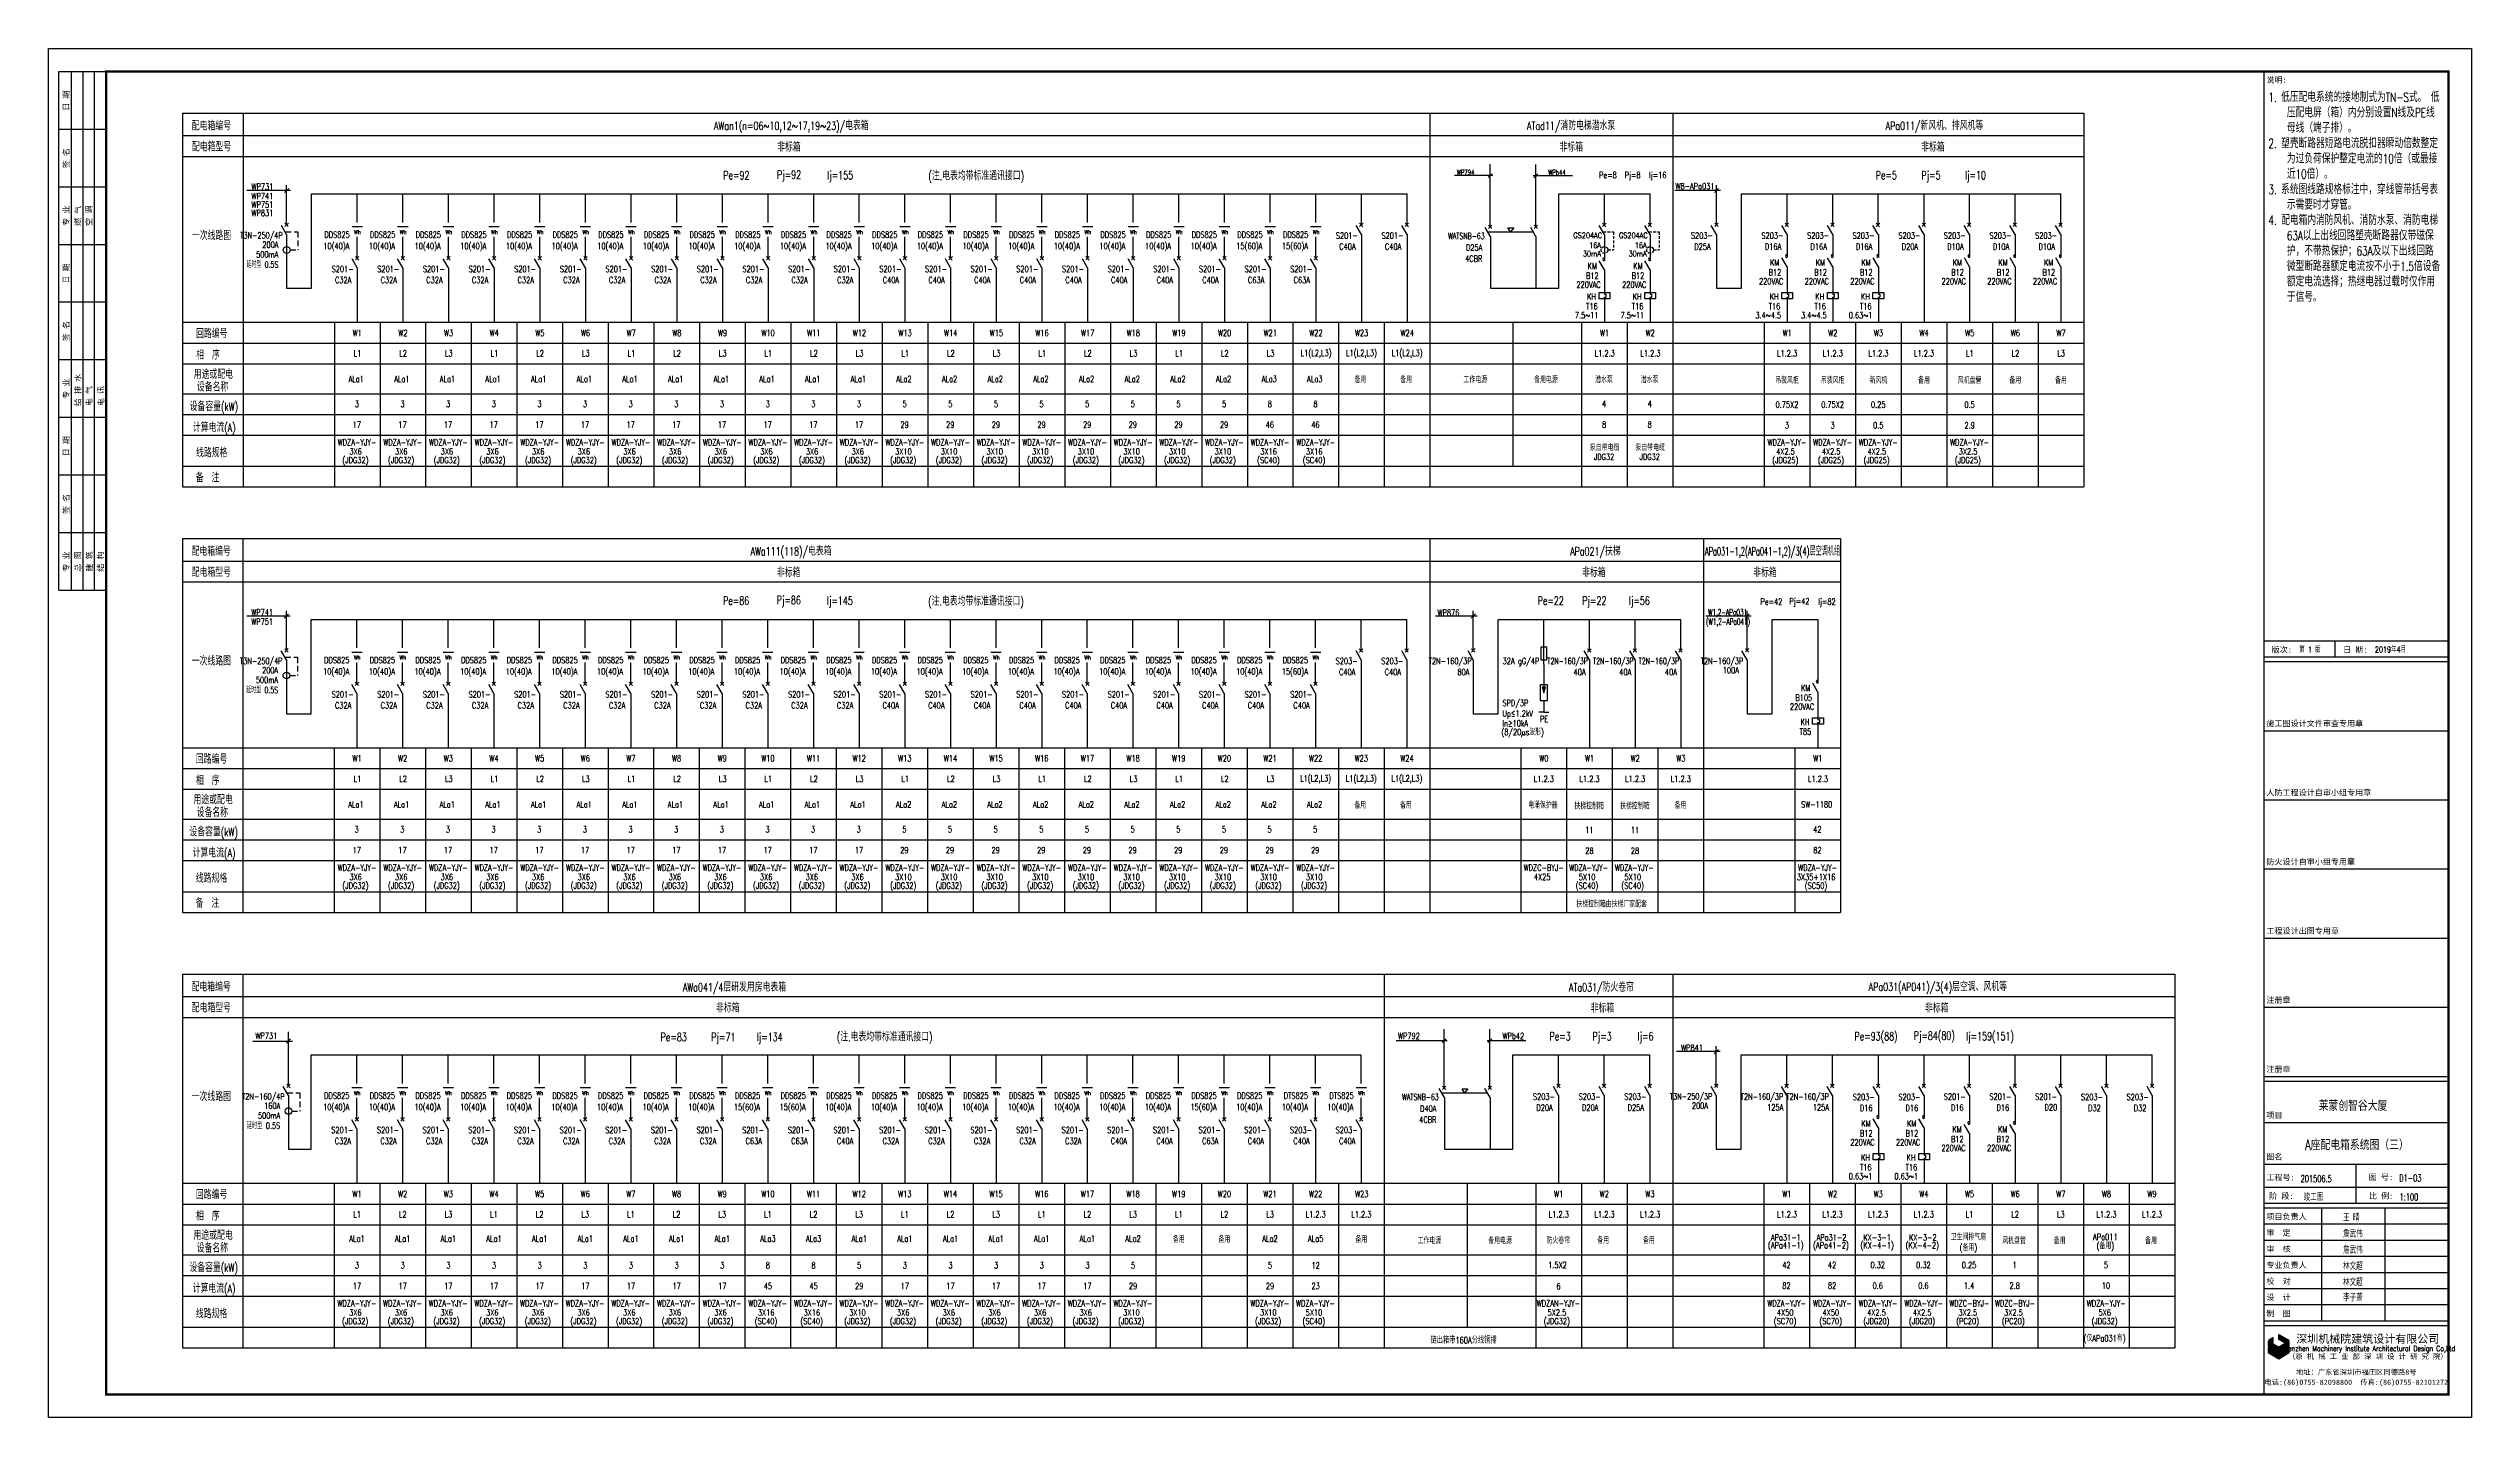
# Model space of a CAD drawing. Extents: x 1980812 to 2226895, y -554123 to 281606.
# Drawn here: x 2121795 to 2226895, y 76089 to 135489 of the extents above; entities that cross this region are included whole.
import ezdxf
from ezdxf.enums import TextEntityAlignment as Align

# ---------------------------------------------------------------- set-up
doc = ezdxf.new("R2010")
doc.units = 0
doc.header["$LTSCALE"] = 1000
doc.header["$MEASUREMENT"] = 0
doc.linetypes.add('DXXX', pattern=[4.5, 3, -1.5])
doc.linetypes.add('HIDDEN', pattern=[0.375, 0.25, -0.125])
for name, color, linetype in [('1', 1, 'Continuous'), ('2', 2, 'Continuous'), ('7', 7, 'Continuous'), ('DQ1', 1, 'Continuous'), ('DQ2', 2, 'Continuous'), ('DQ7', 7, 'Continuous'), ('DQK7', 7, 'Continuous'), ('TK', 1, 'Continuous'), ('YJXT', 8, 'Continuous'), ('ZYJ', 4, 'Continuous')]:
    doc.layers.add(name, color=color, linetype=linetype)
doc.styles.add('D8', font='txtw.shx', dxfattribs={"width": 0.7, "bigfont": 'hztxtw.shx'})
doc.styles.add('HEITI', font='simplex.shx', dxfattribs={"width": 0.6, "bigfont": 'hztxt.shx'})
doc.styles.add('SONGTI', font='', dxfattribs={"width": 1.1})
doc.styles.get('SONGTI').set_extended_font_data('NSimSun')

msp = doc.modelspace()

# ---------------------------------------------------------------- texts
at = {"style": 'D8', "width": 0.7}
msp.add_text('WP731', height=270, dxfattribs=at).set_placement((2130774.1, 92517.2))
at = {"layer": '7', "style": 'D8', "width": 0.7}
for s, height, p in [('(\\M+5D7A2.\\M+5B5E7\\M+5B1ED\\M+5BEF9\\M+5B4F8\\M+5B1EA\\M+5D7BC\\M+5CDA8\\M+5D1B6\\M+5BDD3\\M+5BFDA)', 360, (2159958.9, 129775)), ('(\\M+5D7A2.\\M+5B5E7\\M+5B1ED\\M+5BEF9\\M+5B4F8\\M+5B1EA\\M+5D7BC\\M+5CDA8\\M+5D1B6\\M+5BDD3\\M+5BFDA)', 360, (2159948.3, 111315.6)), ('\\M+5B5DA 1 \\M+5B0E6', 250, (2219419.6, 109283.9)), ('2019\\M+5C4EA4\\M+5D4C2', 250, (2222703.3, 109286.4)), ('SPD/3P', 270, (2184859, 106954.4)), ('Up\\M+5A1DC1.2kV', 270, (2184859, 106500.3)), ('In\\M+5A1DD10kA', 270, (2184859, 106070.4)), ('PE', 270, (2186487.3, 106264.6)), ('(8/20\\M+5A6CCs\\M+5B2A8\\M+5D0CE)', 270, (2184815.1, 105695.1)), ('AWa041/4\\M+5B2E3\\M+5D1D0\\M+5B7A2\\M+5D3C3\\M+5B7BF\\M+5B5E7\\M+5B1ED\\M+5CFE4', 360, (2149307.8, 94574.8)), ('Pe=83', 360, (2148348.8, 92418.8)), ('Pj=71', 360, (2150543.1, 92418.8)), ('Ij=134', 360, (2152515.6, 92418.8)), ('(\\M+5D7A2.\\M+5B5E7\\M+5B1ED\\M+5BEF9\\M+5B4F8\\M+5B1EA\\M+5D7BC\\M+5CDA8\\M+5D1B6\\M+5BDD3\\M+5BFDA)', 360, (2155988.3, 92418.8)), ('201506.5', 300, (2219483.2, 86299.1)), ('D1-03', 300, (2223759, 86330.1)), ('\\M+5BFA2\\M+5B9A4\\M+5CDBC', 300, (2219614.7, 85497)), ('1:100', 300, (2223771.7, 85503.7)), ('\\M+5D5B2\\M+5CEE4\\M+5CEB0', 300, (2221324.7, 83904.9)), ('\\M+5CDF5 \\M+5C7E7', 300, (2221324, 84599.6)), ('\\M+5D5B2\\M+5CEE4\\M+5CEB0', 300, (2221324.7, 83204.9)), ('\\M+5C1D6\\M+5CEC4\\M+5B3AC', 300, (2221324.7, 82503.3)), ('\\M+5C1D6\\M+5CEC4\\M+5B3AC', 300, (2221324.7, 81803.3)), ('\\M+5C0EE\\M+5D7D3\\M+5CFF4', 300, (2221324.7, 81137.6))]:
    msp.add_text(s, height=height, dxfattribs=at).set_placement(p)
at = {"layer": '7', "style": 'D8'}
for s, height, width, p in [('DDS825', 270, 0.7, (2134859.7, 127275.6)), ('DDS825', 270, 0.7, (2136839.7, 127275.6)), ('DDS825', 270, 0.7, (2138819.7, 127275.6)), ('DDS825', 270, 0.7, (2140799.7, 127275.6)), ('DDS825', 270, 0.7, (2142779.7, 127275.6)), ('DDS825', 270, 0.7, (2144759.7, 127275.6)), ('DDS825', 270, 0.7, (2146739.7, 127275.6)), ('DDS825', 270, 0.7, (2148719.7, 127275.6)), ('DDS825', 270, 0.7, (2150699.7, 127275.6)), ('DDS825', 270, 0.7, (2152679.7, 127275.6)), ('DDS825', 270, 0.7, (2154659.7, 127275.6)), ('DDS825', 270, 0.7, (2156639.7, 127275.6)), ('DDS825', 270, 0.7, (2158619.7, 127275.6)), ('DDS825', 270, 0.7, (2160599.7, 127275.6)), ('DDS825', 270, 0.7, (2162579.7, 127275.6)), ('DDS825', 270, 0.7, (2164559.7, 127275.6)), ('DDS825', 270, 0.7, (2166539.7, 127275.6)), ('DDS825', 270, 0.7, (2168519.7, 127275.6)), ('DDS825', 270, 0.7, (2170499.7, 127275.6)), ('DDS825', 270, 0.7, (2172479.7, 127275.6)), ('DDS825', 270, 0.7, (2174459.7, 127275.6)), ('DDS825', 270, 0.7, (2176439.7, 127275.6)), ('GS204AC', 243, 0.7, (2189184.4, 127254.6)), ('GS204AC', 243, 0.7, (2191164.4, 127254.6)), ('10(40)A', 270, 0.7, (2134851.8, 126783.9)), ('10(40)A', 270, 0.7, (2136831.8, 126783.9)), ('10(40)A', 270, 0.7, (2138811.8, 126783.9)), ('10(40)A', 270, 0.7, (2140791.8, 126783.9)), ('10(40)A', 270, 0.7, (2142771.8, 126783.9)), ('10(40)A', 270, 0.7, (2144751.8, 126783.9)), ('10(40)A', 270, 0.7, (2146731.8, 126783.9)), ('10(40)A', 270, 0.7, (2148711.8, 126783.9)), ('10(40)A', 270, 0.7, (2150691.8, 126783.9)), ('10(40)A', 270, 0.7, (2152671.8, 126783.9)), ('10(40)A', 270, 0.7, (2154651.8, 126783.9)), ('10(40)A', 270, 0.7, (2156631.8, 126783.9)), ('10(40)A', 270, 0.7, (2158611.8, 126783.9)), ('10(40)A', 270, 0.7, (2160591.8, 126783.9)), ('10(40)A', 270, 0.7, (2162571.8, 126783.9)), ('10(40)A', 270, 0.7, (2164551.8, 126783.9)), ('10(40)A', 270, 0.7, (2166531.8, 126783.9)), ('10(40)A', 270, 0.7, (2168511.8, 126783.9)), ('10(40)A', 270, 0.7, (2170491.8, 126783.9)), ('10(40)A', 270, 0.7, (2172471.8, 126783.9)), ('15(60)A', 270, 0.7, (2174451.8, 126783.9)), ('15(60)A', 270, 0.7, (2176431.8, 126783.9)), ('30mA', 243, 0.7, (2189135.9, 126463.8)), ('16A', 243, 0.7, (2189135.9, 126824.7)), ('30mA', 243, 0.7, (2191115.9, 126463.8)), ('16A', 243, 0.7, (2191115.9, 126824.7)), ('10(40)A', 270, 0.7, (2134841.2, 108324.4)), ('DDS825', 270, 0.7, (2134849.1, 108816.1)), ('10(40)A', 270, 0.7, (2136821.2, 108324.4)), ('DDS825', 270, 0.7, (2136829.1, 108816.1)), ('10(40)A', 270, 0.7, (2138801.2, 108324.4)), ('DDS825', 270, 0.7, (2138809.1, 108816.1)), ('10(40)A', 270, 0.7, (2140781.2, 108324.4)), ('DDS825', 270, 0.7, (2140789.1, 108816.1)), ('10(40)A', 270, 0.7, (2142761.2, 108324.4)), ('DDS825', 270, 0.7, (2142769.1, 108816.1)), ('10(40)A', 270, 0.7, (2144741.2, 108324.4)), ('DDS825', 270, 0.7, (2144749.1, 108816.1)), ('10(40)A', 270, 0.7, (2146721.2, 108324.4)), ('DDS825', 270, 0.7, (2146729.1, 108816.1)), ('10(40)A', 270, 0.7, (2148701.2, 108324.4)), ('DDS825', 270, 0.7, (2148709.1, 108816.1)), ('10(40)A', 270, 0.7, (2150681.2, 108324.4)), ('DDS825', 270, 0.7, (2150689.1, 108816.1)), ('10(40)A', 270, 0.7, (2152661.2, 108324.4)), ('DDS825', 270, 0.7, (2152669.1, 108816.1)), ('10(40)A', 270, 0.7, (2154641.2, 108324.4)), ('DDS825', 270, 0.7, (2154649.1, 108816.1)), ('10(40)A', 270, 0.7, (2156621.2, 108324.4)), ('DDS825', 270, 0.7, (2156629.1, 108816.1)), ('10(40)A', 270, 0.7, (2158601.2, 108324.4)), ('DDS825', 270, 0.7, (2158609.1, 108816.1)), ('10(40)A', 270, 0.7, (2160581.2, 108324.4)), ('DDS825', 270, 0.7, (2160589.1, 108816.1)), ('10(40)A', 270, 0.7, (2162561.2, 108324.4)), ('DDS825', 270, 0.7, (2162569.1, 108816.1)), ('10(40)A', 270, 0.7, (2164541.2, 108324.4)), ('DDS825', 270, 0.7, (2164549.1, 108816.1)), ('10(40)A', 270, 0.7, (2166521.2, 108324.4)), ('DDS825', 270, 0.7, (2166529.1, 108816.1)), ('10(40)A', 270, 0.7, (2168501.2, 108324.4)), ('DDS825', 270, 0.7, (2168509.1, 108816.1)), ('10(40)A', 270, 0.7, (2170481.2, 108324.4)), ('DDS825', 270, 0.7, (2170489.1, 108816.1)), ('10(40)A', 270, 0.7, (2172461.2, 108324.4)), ('DDS825', 270, 0.7, (2172469.1, 108816.1)), ('10(40)A', 270, 0.7, (2174441.2, 108324.4)), ('DDS825', 270, 0.7, (2174449.1, 108816.1)), ('15(60)A', 270, 0.7, (2176421.2, 108324.4)), ('DDS825', 270, 0.7, (2176429.1, 108816.1)), ('T2N-160/3P', 270, 0.7, (2183524, 108777)), ('80A', 270, 0.7, (2183428.8, 108299.2)), ('32A gG/4P', 270, 0.7, (2186457.6, 108775.7)), ('T2N-160/3P', 270, 0.6, (2188564, 108774.4)), ('40A', 270, 0.7, (2188468.8, 108296.7)), ('T2N-160/3P', 270, 0.6, (2190544, 108774.4)), ('40A', 270, 0.7, (2190448.8, 108296.7)), ('T2N-160/3P', 270, 0.6, (2192524, 108774.4)), ('40A', 270, 0.7, (2192428.8, 108296.7)), ('T2N-160/4P', 270, 0.63, (2132035.2, 89882.7)), ('160A', 270, 0.63, (2131845.8, 89479.2)), ('10(40)A', 270, 0.7, (2134841.2, 89427.6)), ('DDS825', 270, 0.7, (2134849.1, 89919.3)), ('10(40)A', 270, 0.7, (2136821.2, 89427.6)), ('DDS825', 270, 0.7, (2136829.1, 89919.3)), ('10(40)A', 270, 0.7, (2138801.2, 89427.6)), ('DDS825', 270, 0.7, (2138809.1, 89919.3)), ('10(40)A', 270, 0.7, (2140781.2, 89427.6)), ('DDS825', 270, 0.7, (2140789.1, 89919.3)), ('10(40)A', 270, 0.7, (2142761.2, 89427.6)), ('DDS825', 270, 0.7, (2142769.1, 89919.3)), ('10(40)A', 270, 0.7, (2144741.2, 89427.6)), ('DDS825', 270, 0.7, (2144749.1, 89919.3)), ('10(40)A', 270, 0.7, (2146721.2, 89427.6)), ('DDS825', 270, 0.7, (2146729.1, 89919.3)), ('10(40)A', 270, 0.7, (2148701.2, 89427.6)), ('DDS825', 270, 0.7, (2148709.1, 89919.3)), ('10(40)A', 270, 0.7, (2150681.2, 89427.6)), ('DDS825', 270, 0.7, (2150689.1, 89919.3)), ('15(60)A', 270, 0.7, (2152661.2, 89427.6)), ('DDS825', 270, 0.7, (2152669.1, 89919.3)), ('15(60)A', 270, 0.7, (2154641.2, 89427.6)), ('DDS825', 270, 0.7, (2154649.1, 89919.3)), ('10(40)A', 270, 0.7, (2156621.2, 89427.6)), ('DDS825', 270, 0.7, (2156629.1, 89919.3)), ('10(40)A', 270, 0.7, (2158601.2, 89427.6)), ('DDS825', 270, 0.7, (2158609.1, 89919.3)), ('10(40)A', 270, 0.7, (2160581.2, 89427.6)), ('DDS825', 270, 0.7, (2160589.1, 89919.3)), ('10(40)A', 270, 0.7, (2162561.2, 89427.6)), ('DDS825', 270, 0.7, (2162569.1, 89919.3)), ('10(40)A', 270, 0.7, (2164541.2, 89427.6)), ('DDS825', 270, 0.7, (2164549.1, 89919.3)), ('10(40)A', 270, 0.7, (2166521.2, 89427.6)), ('DDS825', 270, 0.7, (2166529.1, 89919.3)), ('10(40)A', 270, 0.7, (2168501.2, 89427.6)), ('DDS825', 270, 0.7, (2168509.1, 89919.3)), ('10(40)A', 270, 0.7, (2170481.2, 89427.6)), ('DDS825', 270, 0.7, (2170489.1, 89919.3)), ('15(60)A', 270, 0.7, (2172461.2, 89427.6)), ('DDS825', 270, 0.7, (2172469.1, 89919.3)), ('10(40)A', 270, 0.7, (2174441.2, 89427.6)), ('DDS825', 270, 0.7, (2174449.1, 89919.3)), ('10(40)A', 270, 0.7, (2176421.2, 89427.6)), ('DTS825', 270, 0.7, (2176429.1, 89919.3)), ('10(40)A', 270, 0.7, (2178401.2, 89427.6)), ('DTS825', 270, 0.7, (2178409.1, 89919.3)), ('\\M+5D1D3\\M+5CAB1\\M+5D0CD 0.5S', 270, 0.63, (2131845.8, 88619.5)), ('500mA', 270, 0.63, (2131845.8, 89057.3))]:
    msp.add_text(s, height=height, dxfattribs=dict(at, width=width)).set_placement(p, align=Align.RIGHT)
at = {"layer": '7', "style": 'D8', "width": 0.7}
for s, height, p in [('\\M+5B7C7\\M+5B1EA\\M+5CFE4', 360, (2151261.3, 93896.3)), ('W1', 270, (2135179.6, 85790.7)), ('W2', 270, (2137159.6, 85790.7)), ('W3', 270, (2139139.6, 85790.7)), ('W4', 270, (2141119.6, 85790.7)), ('W5', 270, (2143099.6, 85790.7)), ('W6', 270, (2145079.6, 85790.7)), ('W7', 270, (2147059.6, 85790.7)), ('W8', 270, (2149039.6, 85790.7)), ('W9', 270, (2151019.6, 85790.7)), ('W10', 270, (2152999.6, 85790.7)), ('W11', 270, (2154979.6, 85790.7)), ('W12', 270, (2156959.6, 85790.7)), ('W13', 270, (2158939.6, 85790.7)), ('W14', 270, (2160919.6, 85790.7)), ('W15', 270, (2162899.6, 85790.7)), ('W16', 270, (2164879.6, 85790.7)), ('W17', 270, (2166859.6, 85790.7)), ('W18', 270, (2168839.6, 85790.7)), ('W19', 270, (2170819.6, 85790.7)), ('W20', 270, (2172799.6, 85790.7)), ('W21', 270, (2174779.6, 85790.7)), ('W22', 270, (2176759.6, 85790.7)), ('W23', 270, (2178761.6, 85790.7)), ('L1', 270, (2135179.6, 84901.7)), ('L2', 270, (2137159.6, 84901.7)), ('L3', 270, (2139139.6, 84901.7)), ('L1', 270, (2141119.6, 84901.7)), ('L2', 270, (2143099.6, 84901.7)), ('L3', 270, (2145079.6, 84901.7)), ('L1', 270, (2147059.6, 84901.7)), ('L2', 270, (2149039.6, 84901.7)), ('L3', 270, (2151019.6, 84901.7)), ('L1', 270, (2152999.6, 84901.7)), ('L2', 270, (2154979.6, 84901.7)), ('L3', 270, (2156959.6, 84901.7)), ('L1', 270, (2158939.6, 84901.7)), ('L2', 270, (2160919.6, 84901.7)), ('L3', 270, (2162899.6, 84901.7)), ('L1', 270, (2164879.6, 84901.7)), ('L2', 270, (2166859.6, 84901.7)), ('L3', 270, (2168839.6, 84901.7)), ('L1', 270, (2170819.6, 84901.7)), ('L2', 270, (2172799.6, 84901.7)), ('L3', 270, (2174779.6, 84901.7)), ('L1.2.3', 270, (2176759.6, 84901.7)), ('L1.2.3', 270, (2178739.6, 84901.7)), ('ALa1', 270, (2135179.6, 83848.9)), ('ALa1', 270, (2137159.6, 83848.9)), ('ALa1', 270, (2139139.6, 83848.9)), ('ALa1', 270, (2141119.6, 83848.9)), ('ALa1', 270, (2143099.6, 83848.9)), ('ALa1', 270, (2145079.6, 83848.9)), ('ALa1', 270, (2147059.6, 83848.9)), ('ALa1', 270, (2149039.6, 83848.9)), ('ALa1', 270, (2151019.6, 83848.9)), ('ALa3', 270, (2152999.6, 83848.9)), ('ALa3', 270, (2154979.6, 83848.9)), ('ALa1', 270, (2156959.6, 83848.9)), ('ALa1', 270, (2158939.6, 83848.9)), ('ALa1', 270, (2160919.6, 83848.9)), ('ALa1', 270, (2162899.6, 83848.9)), ('ALa1', 270, (2164879.6, 83848.9)), ('ALa1', 270, (2166859.6, 83848.9)), ('ALa2', 270, (2168839.6, 83848.9)), ('\\M+5B1B8\\M+5D3C3', 270, (2170819.6, 83848.9)), ('\\M+5B1B8\\M+5D3C3', 270, (2172799.6, 83848.9)), ('ALa2', 270, (2174779.6, 83848.9)), ('ALa5', 270, (2176759.6, 83848.9)), ('\\M+5B1B8\\M+5D3C3', 270, (2178739.6, 83848.9)), ('3', 270, (2135179.6, 82692.8)), ('3', 270, (2137159.6, 82692.8)), ('3', 270, (2139139.6, 82692.8)), ('3', 270, (2141119.6, 82692.8)), ('3', 270, (2143099.6, 82692.8)), ('3', 270, (2145079.6, 82692.8)), ('3', 270, (2147059.6, 82692.8)), ('3', 270, (2149039.6, 82692.8)), ('3', 270, (2151019.6, 82692.8)), ('8', 270, (2152999.6, 82692.8)), ('8', 270, (2154979.6, 82692.8)), ('5', 270, (2156959.6, 82692.8)), ('3', 270, (2158939.6, 82692.8)), ('3', 270, (2160919.6, 82692.8)), ('3', 270, (2162899.6, 82692.8)), ('3', 270, (2164879.6, 82692.8)), ('3', 270, (2166859.6, 82692.8)), ('5', 270, (2168839.6, 82692.8)), ('5', 270, (2174779.6, 82692.8)), ('12', 270, (2176759.6, 82692.8)), ('17', 270, (2135179.6, 81792.8)), ('17', 270, (2137159.6, 81792.8)), ('17', 270, (2139139.6, 81792.8)), ('17', 270, (2141119.6, 81792.8)), ('17', 270, (2143099.6, 81792.8)), ('17', 270, (2145079.6, 81792.8)), ('17', 270, (2147059.6, 81792.8)), ('17', 270, (2149039.6, 81792.8)), ('17', 270, (2151019.6, 81792.8)), ('45', 270, (2152999.6, 81792.8)), ('45', 270, (2154979.6, 81792.8)), ('29', 270, (2156959.6, 81792.8)), ('17', 270, (2158939.6, 81792.8)), ('17', 270, (2160919.6, 81792.8)), ('17', 270, (2162899.6, 81792.8)), ('17', 270, (2164879.6, 81792.8)), ('17', 270, (2166859.6, 81792.8)), ('29', 270, (2168839.6, 81792.8)), ('29', 270, (2174779.6, 81792.8)), ('23', 270, (2176759.6, 81792.8))]:
    msp.add_text(s, height=height, dxfattribs=at).set_placement(p, align=Align.MIDDLE)
at = {"layer": '7', "color": 1, "style": 'D8', "width": 0.7}
msp.add_text('\\M+5C0B3\\M+5C3C9\\M+5B4B4\\M+5D6C7\\M+5B9C8\\M+5B4F3\\M+5CFC3', height=450, dxfattribs=at).set_placement((2220266, 89396.3))
at = {"layer": '7', "ltscale": 5, "insert": (2218084.8, 133570.2), "char_height": 400, "width": 7490.81, "attachment_point": 1, "style": 'D8'}
msp.add_mtext('\\pi-800,l800;1. \\M+5B5CD\\M+5D1B9\\M+5C5E4\\M+5B5E7\\M+5CFB5\\M+5CDB3\\M+5B5C4\\M+5BDD3\\M+5B5D8\\M+5D6C6\\M+5CABD\\M+5CEAATN-S\\M+5CABD\\M+5A1A3 \\M+5B5CD\\M+5D1B9\\M+5C5E4\\M+5B5E7\\M+5C6C1\\M+5A3A8\\M+5CFE4\\M+5A3A9\\M+5C4DA\\M+5B7D6\\M+5B1F0\\M+5C9E8\\M+5D6C3N\\M+5CFDF\\M+5BCB0PE\\M+5CFDF\\M+5C4B8\\M+5CFDF\\M+5A3A8\\M+5B6CB\\M+5D7D3\\M+5C5C5\\M+5A3A9\\M+5A1A3 \\P2. \\M+5CBDC\\M+5BFC7\\M+5B6CF\\M+5C2B7\\M+5C6F7\\M+5B6CC\\M+5C2B7\\M+5B5E7\\M+5C1F7\\M+5CDD1\\M+5BFDB\\M+5C6F7\\M+5CBB2\\M+5B6AF\\M+5B1B6\\M+5CAFD\\M+5D5FB\\M+5B6A8\\M+5CEAA\\M+5B9FD\\M+5B8BA\\M+5BAC9\\M+5B1A3\\M+5BBA4\\M+5D5FB\\M+5B6A8\\M+5B5E7\\M+5C1F7\\M+5B5C410\\M+5B1B6\\M+5A3A8\\M+5BBF2\\M+5D7EE\\M+5BDD3\\M+5BDFC10\\M+5B1B6\\M+5A3A9\\M+5A1A3 \\P3. \\M+5CFB5\\M+5CDB3\\M+5CDBC\\M+5CFDF\\M+5C2B7\\M+5B9E6\\M+5B8F1\\M+5B1EA\\M+5D7A2\\M+5D6D0\\M+5A3AC\\M+5B4A9\\M+5CFDF\\M+5B9DC\\M+5B4F8\\M+5C0A8\\M+5BAC5\\M+5B1ED\\M+5CABE\\M+5D0E8\\M+5D2AA\\M+5CAB1\\M+5B2C5\\M+5B4A9\\M+5B9DC\\M+5A1A3\\P4. \\M+5C5E4\\M+5B5E7\\M+5CFE4\\M+5C4DA\\M+5CFFB\\M+5B7C0\\M+5B7E7\\M+5BBFA\\M+5A1A2\\M+5CFFB\\M+5B7C0\\M+5CBAE\\M+5B1C3\\M+5A1A2\\M+5CFFB\\M+5B7C0\\M+5B5E7\\M+5CCDD63A\\M+5D2D4\\M+5C9CF\\M+5B3F6\\M+5CFDF\\M+5BBD8\\M+5C2B7\\M+5CBDC\\M+5BFC7\\M+5B6CF\\M+5C2B7\\M+5C6F7\\M+5BDF6\\M+5B4F8\\M+5B4C5\\M+5B1A3\\M+5BBA4\\M+5A3AC\\M+5B2BB\\M+5B4F8\\M+5C8C8\\M+5B1A3\\M+5BBA4\\M+5A3BB63A\\M+5BCB0\\M+5D2D4\\M+5CFC2\\M+5B3F6\\M+5CFDF\\M+5BBD8\\M+5C2B7\\M+5CEA2\\M+5D0CD\\M+5B6CF\\M+5C2B7\\M+5C6F7\\M+5B6EE\\M+5B6A8\\M+5B5E7\\M+5C1F7\\M+5B0B4\\M+5B2BB\\M+5D0A1\\M+5D3DA1.5\\M+5B1B6\\M+5C9E8\\M+5B1B8\\M+5B6EE\\M+5B6A8\\M+5B5E7\\M+5C1F7\\M+5D1A1\\M+5D4F1\\M+5A3BB\\M+5C8C8\\M+5BCCC\\M+5B5E7\\M+5C6F7\\M+5B9FD\\M+5D4D8\\M+5CAB1\\M+5BDF6\\M+5D7F7\\M+5D3C3\\M+5D3DA\\M+5D0C5\\M+5BAC5\\M+5A1A3', dxfattribs=at)
at = {"layer": 'DQ7', "style": 'D8'}
for s, height, width, p in [('\\M+5C5E4\\M+5B5E7\\M+5CFE4\\M+5B1E0\\M+5BAC5', 360, 0.7, (2128012.6, 131939.4)), ('\\M+5C5E4\\M+5B5E7\\M+5CFE4\\M+5D0CD\\M+5BAC5', 360, 0.7, (2128017.1, 131029.6)), ('WP731', 270, 0.7, (2130602.4, 129353.2)), ('Pe=92', 360, 0.7, (2151066.5, 129809.7)), ('Pj=92', 360, 0.7, (2153393.8, 129833.4)), ('Ij=155', 360, 0.7, (2155571.9, 129809.7)), ('WP794', 229.5, 0.6, (2182884.1, 129998.8)), ('WPb44', 229.5, 0.6, (2186848.8, 129998.8)), ('Pe=8', 270, 0.7, (2189053.9, 129860.3)), ('Pj=8', 270, 0.7, (2190159.3, 129860.3)), ('Ij=16', 270, 0.7, (2191218.9, 129860.3)), ('W8-APa031', 270, 0.7, (2192366.9, 129379.6)), ('Pe=5', 360, 0.7, (2201050.5, 129809.7)), ('Pj=5', 360, 0.7, (2203031, 129809.7)), ('Ij=10', 360, 0.7, (2204924.5, 129809.7)), ('WP741', 270, 0.7, (2130602.4, 128944.9)), ('WP751', 270, 0.7, (2130602.4, 128573.8)), ('WP831', 270, 0.7, (2130602.4, 128218.6)), ('\\M+5D2BB\\M+5B4CE\\M+5CFDF\\M+5C2B7\\M+5CDBC', 360, 0.7, (2128017.1, 127179.3)), ('\\M+5BBD8\\M+5C2B7\\M+5B1E0\\M+5BAC5', 360, 0.7, (2128198.7, 122924.3)), ('\\M+5CFE0  \\M+5D0F2', 360, 0.7, (2128201, 121998.7)), ('\\M+5D3C3\\M+5CDBE\\M+5BBF2\\M+5C5E4\\M+5B5E7', 360, 0.7, (2128095.1, 121160.5)), ('\\M+5C9E8\\M+5B1B8\\M+5C3FB\\M+5B3C6', 360, 0.7, (2128233.1, 120610)), ('\\M+5C9E8\\M+5B1B8\\M+5C8DD\\M+5C1BF(kW)', 360, 0.7, (2127918.2, 119768.1)), ('\\M+5BCC6\\M+5CBE3\\M+5B5E7\\M+5C1F7(A)', 360, 0.7, (2128059.2, 118857)), ('\\M+5CFDF\\M+5C2B7\\M+5B9E6\\M+5B8F1', 360, 0.7, (2128195.3, 117757.2)), ('\\M+5B1B8  \\M+5D7A2', 360, 0.7, (2128183.7, 116674.6)), ('\\M+5C5E4\\M+5B5E7\\M+5CFE4\\M+5B1E0\\M+5BAC5', 360, 0.7, (2128002, 113479.9)), ('\\M+5C5E4\\M+5B5E7\\M+5CFE4\\M+5D0CD\\M+5BAC5', 360, 0.7, (2128006.4, 112570.1)), ('Pe=86', 360, 0.7, (2151055.9, 111350.2)), ('Pj=86', 360, 0.7, (2153383.2, 111374)), ('Ij=145', 360, 0.7, (2155561.3, 111350.2)), ('Pe=22', 360, 0.7, (2186390.7, 111350.2)), ('Pj=22', 360, 0.7, (2188322.3, 111350.2)), ('Ij=56', 360, 0.7, (2190345.4, 111350.2)), ('WP741', 270, 0.7, (2130591.8, 110893.7)), ('WP751', 270, 0.7, (2130591.8, 110485.4)), ('WP876', 270, 0.7, (2182045.7, 110879.4)), ('\\M+5D2BB\\M+5B4CE\\M+5CFDF\\M+5C2B7\\M+5CDBC', 360, 0.7, (2128006.4, 108719.8)), ('\\M+5BBD8\\M+5C2B7\\M+5B1E0\\M+5BAC5', 360, 0.7, (2128188, 104464.9)), ('\\M+5D3C3\\M+5CDBE\\M+5BBF2\\M+5C5E4\\M+5B5E7', 360, 0.7, (2128084.5, 102701)), ('\\M+5CFE0  \\M+5D0F2', 360, 0.7, (2128190.4, 103539.3)), ('\\M+5C9E8\\M+5B1B8\\M+5C3FB\\M+5B3C6', 360, 0.7, (2128222.5, 102150.5)), ('\\M+5B7F6\\M+5CCDD\\M+5BFD8\\M+5D6C6\\M+5CFE4', 270, 0.7, (2187982, 102481.9)), ('\\M+5B7F6\\M+5CCDD\\M+5BFD8\\M+5D6C6\\M+5CFE4', 270, 0.7, (2189962, 102481.9)), ('\\M+5B1B8\\M+5D3C3', 270, 0.7, (2192328.9, 102510.7)), ('\\M+5C9E8\\M+5B1B8\\M+5C8DD\\M+5C1BF(kW)', 360, 0.7, (2127907.6, 101308.7)), ('\\M+5BCC6\\M+5CBE3\\M+5B5E7\\M+5C1F7(A)', 360, 0.7, (2128048.6, 100397.5)), ('\\M+5CFDF\\M+5C2B7\\M+5B9E6\\M+5B8F1', 360, 0.7, (2128184.7, 99297.7)), ('\\M+5B1B8  \\M+5D7A2', 360, 0.7, (2128173.1, 98215.1)), ('\\M+5B7F6\\M+5CCDD\\M+5BFD8\\M+5D6C6\\M+5CFE4\\M+5D3C9\\M+5B7F6\\M+5CCDD\\M+5B3A7\\M+5BCD2\\M+5C5E4\\M+5CCD7', 270, 0.7, (2188067.2, 98230.3)), ('\\M+5C5E4\\M+5B5E7\\M+5CFE4\\M+5B1E0\\M+5BAC5', 360, 0.7, (2128002, 94583.1)), ('\\M+5C5E4\\M+5B5E7\\M+5CFE4\\M+5D0CD\\M+5BAC5', 360, 0.7, (2128006.4, 93673.3)), ('WP792', 270, 0.7, (2180332.1, 92509.1)), ('WPb42', 270, 0.7, (2184866.5, 92509.1)), ('Pe=3', 360, 0.7, (2186901.6, 92453.4)), ('Pj=3', 360, 0.7, (2188765.7, 92453.4)), ('Ij=6', 360, 0.7, (2190724.2, 92453.4)), ('Pe=93(88)', 360, 0.7, (2200130.5, 92453.4)), ('Pj=84(80)', 360, 0.7, (2202699.1, 92477.2)), ('Ij=159(151)', 360, 0.7, (2204971.6, 92453.4)), ('WP841', 270, 0.7, (2192611.7, 91996.9)), ('\\M+5D2BB\\M+5B4CE\\M+5CFDF\\M+5C2B7\\M+5CDBC', 360, 0.7, (2128006.4, 89823)), ('\\M+5BBD8\\M+5C2B7\\M+5B1E0\\M+5BAC5', 360, 0.7, (2128188, 85568.1)), ('\\M+5D3C3\\M+5CDBE\\M+5BBF2\\M+5C5E4\\M+5B5E7', 360, 0.7, (2128084.5, 83804.2)), ('\\M+5CFE0  \\M+5D0F2', 360, 0.7, (2128190.4, 84642.5)), ('\\M+5C9E8\\M+5B1B8\\M+5C3FB\\M+5B3C6', 360, 0.7, (2128222.5, 83253.7)), ('\\M+5C9E8\\M+5B1B8\\M+5C8DD\\M+5C1BF(kW)', 360, 0.7, (2127907.6, 82411.9)), ('\\M+5BCC6\\M+5CBE3\\M+5B5E7\\M+5C1F7(A)', 360, 0.7, (2128048.6, 81500.7)), ('\\M+5CFDF\\M+5C2B7\\M+5B9E6\\M+5B8F1', 360, 0.7, (2128184.7, 80400.9))]:
    msp.add_text(s, height=height, dxfattribs=dict(at, width=width)).set_placement(p)
at = {"layer": 'DQ7', "style": 'D8', "width": 0.7}
for s, p in [('AWan1(n=06~10,12~17,19~23)/\\M+5B5E7\\M+5B1ED\\M+5CFE4', (2154012.3, 132131.9)), ('\\M+5B7C7\\M+5B1EA\\M+5CFE4', (2153913.9, 131198.6)), ('ATad11/\\M+5CFFB\\M+5B7C0\\M+5B5E7\\M+5CCDD\\M+5C7B1\\M+5CBAE\\M+5B1C3', (2187839.9, 132131.9)), ('\\M+5B7C7\\M+5B1EA\\M+5CFE4', (2187844.6, 131198.6)), ('APa011/\\M+5D0C2\\M+5B7E7\\M+5BBFA\\M+5A1A2\\M+5C5C5\\M+5B7E7\\M+5BBFA\\M+5B5C8', (2203597.6, 132131.9)), ('\\M+5B7C7\\M+5B1EA\\M+5CFE4', (2203533.9, 131198.6)), ('AWa111(118)/\\M+5B5E7\\M+5B1ED\\M+5CFE4', (2154001.6, 113672.4)), ('APa021/\\M+5B7F6\\M+5CCDD', (2188892.9, 113672.4)), ('\\M+5B7C7\\M+5B1EA\\M+5CFE4', (2153903.3, 112739.1)), ('\\M+5B7C7\\M+5B1EA\\M+5CFE4', (2188829.2, 112739.1)), ('ATa031/\\M+5B7C0\\M+5BBF0\\M+5BEED\\M+5C1B1', (2189154.2, 94752.5)), ('APa031(AP041)/3(4)\\M+5B2E3\\M+5BFD5\\M+5B5F7\\M+5A1A2\\M+5B7E7\\M+5BBFA\\M+5B5C8', (2203746, 94775.7)), ('\\M+5B7C7\\M+5B1EA\\M+5CFE4', (2189196, 93842.4)), ('\\M+5B7C7\\M+5B1EA\\M+5CFE4', (2203697.6, 93842.4))]:
    msp.add_text(s, height=360, dxfattribs=at).set_placement(p, align=Align.MIDDLE_CENTER)
at = {"layer": 'DQ7', "style": 'D8'}
for s, height, width, p in [('T3N-250/4P', 270, 0.63, (2131955.4, 127241.5)), ('S201-', 270, 0.7, (2178588.3, 127236.4)), ('S201-', 270, 0.7, (2180568.3, 127236.4)), ('WATSNB-63', 270, 0.6, (2184088.8, 127220.2)), ('S203-', 270, 0.7, (2193988.2, 127236.4)), ('S203-', 270, 0.7, (2197048.2, 127236.4)), ('S203-', 270, 0.7, (2199028.2, 127236.4)), ('S203-', 270, 0.7, (2200998.2, 127236.4)), ('S203-', 270, 0.7, (2202988.2, 127236.4)), ('S203-', 270, 0.7, (2204958.2, 127236.4)), ('S203-', 270, 0.7, (2206938.2, 127236.4)), ('S203-', 270, 0.7, (2208918.2, 127236.4)), ('\\M+5D1D3\\M+5CAB1\\M+5D0CD 0.5S', 270, 0.6, (2131766.1, 125978.3)), ('500mA', 270, 0.63, (2131766.1, 126416)), ('200A', 270, 0.63, (2131766.1, 126838)), ('C40A', 270, 0.7, (2178493.2, 126758.7)), ('C40A', 270, 0.7, (2180473.2, 126758.7)), ('4CBR', 270, 0.7, (2183988.7, 126235.8)), ('D25A', 270, 0.7, (2183988.7, 126717.3)), ('KM', 270, 0.7, (2188956, 125915.4)), ('KM', 270, 0.7, (2190936, 125915.4)), ('D25A', 270, 0.7, (2193893.1, 126758.7)), ('D16A', 270, 0.7, (2196953.1, 126758.7)), ('KM', 270, 0.7, (2196876, 126066.3)), ('D16A', 270, 0.7, (2198933.1, 126758.7)), ('KM', 270, 0.7, (2198856, 126066.3)), ('D16A', 270, 0.7, (2200903.1, 126758.7)), ('KM', 270, 0.7, (2200836, 126066.3)), ('D20A', 270, 0.7, (2202893.1, 126758.7)), ('D10A', 270, 0.7, (2204863.1, 126758.7)), ('KM', 270, 0.7, (2204796, 126066.3)), ('D10A', 270, 0.7, (2206843.1, 126758.7)), ('KM', 270, 0.7, (2206776, 126066.3)), ('D10A', 270, 0.7, (2208823.1, 126758.7)), ('KM', 270, 0.7, (2208756, 126066.3)), ('S201-', 270, 0.7, (2135028.3, 125787.3)), ('C32A', 270, 0.7, (2134933.2, 125309.6)), ('S201-', 270, 0.7, (2137008.3, 125787.3)), ('C32A', 270, 0.7, (2136913.2, 125309.6)), ('S201-', 270, 0.7, (2138988.3, 125787.3)), ('C32A', 270, 0.7, (2138893.2, 125309.6)), ('S201-', 270, 0.7, (2140968.3, 125787.3)), ('C32A', 270, 0.7, (2140873.2, 125309.6)), ('S201-', 270, 0.7, (2142948.3, 125787.3)), ('C32A', 270, 0.7, (2142853.2, 125309.6)), ('S201-', 270, 0.7, (2144928.3, 125787.3)), ('C32A', 270, 0.7, (2144833.2, 125309.6)), ('S201-', 270, 0.7, (2146908.3, 125787.3)), ('C32A', 270, 0.7, (2146813.2, 125309.6)), ('S201-', 270, 0.7, (2148888.3, 125787.3)), ('C32A', 270, 0.7, (2148793.2, 125309.6)), ('S201-', 270, 0.7, (2150868.3, 125787.3)), ('C32A', 270, 0.7, (2150773.2, 125309.6)), ('S201-', 270, 0.7, (2152848.3, 125787.3)), ('C32A', 270, 0.7, (2152753.2, 125309.6)), ('S201-', 270, 0.7, (2154828.3, 125787.3)), ('C32A', 270, 0.7, (2154733.2, 125309.6)), ('S201-', 270, 0.7, (2156808.3, 125787.3)), ('C32A', 270, 0.7, (2156713.2, 125309.6)), ('S201-', 270, 0.7, (2158788.3, 125787.3)), ('C40A', 270, 0.7, (2158693.2, 125309.6)), ('S201-', 270, 0.7, (2160768.3, 125787.3)), ('C40A', 270, 0.7, (2160673.2, 125309.6)), ('S201-', 270, 0.7, (2162748.3, 125787.3)), ('C40A', 270, 0.7, (2162653.2, 125309.6)), ('S201-', 270, 0.7, (2164728.3, 125787.3)), ('C40A', 270, 0.7, (2164633.2, 125309.6)), ('S201-', 270, 0.7, (2166708.3, 125787.3)), ('C40A', 270, 0.7, (2166613.2, 125309.6)), ('S201-', 270, 0.7, (2168688.3, 125787.3)), ('C40A', 270, 0.7, (2168593.2, 125309.6)), ('S201-', 270, 0.7, (2170668.3, 125787.3)), ('C40A', 270, 0.7, (2170573.2, 125309.6)), ('S201-', 270, 0.7, (2172648.3, 125787.3)), ('C40A', 270, 0.7, (2172553.2, 125309.6)), ('S201-', 270, 0.7, (2174628.3, 125787.3)), ('C63A', 270, 0.7, (2174533.2, 125309.6)), ('S201-', 270, 0.7, (2176608.3, 125787.3)), ('C63A', 270, 0.7, (2176513.2, 125309.6)), ('220VAC', 270, 0.7, (2189122.7, 125103.4)), ('B12', 270, 0.7, (2189033.1, 125492.3)), ('220VAC', 270, 0.7, (2191102.7, 125103.4)), ('B12', 270, 0.7, (2191013.1, 125492.3)), ('220VAC', 270, 0.7, (2197042.7, 125254.4)), ('B12', 270, 0.7, (2196953.1, 125643.2)), ('220VAC', 270, 0.7, (2199022.7, 125254.4)), ('B12', 270, 0.7, (2198933.1, 125643.2)), ('220VAC', 270, 0.7, (2201002.7, 125254.4)), ('B12', 270, 0.7, (2200913.1, 125643.2)), ('220VAC', 270, 0.7, (2204962.7, 125254.4)), ('B12', 270, 0.7, (2204873.1, 125643.2)), ('220VAC', 270, 0.7, (2206942.7, 125254.4)), ('B12', 270, 0.7, (2206853.1, 125643.2)), ('220VAC', 270, 0.7, (2208922.7, 125254.4)), ('B12', 270, 0.7, (2208833.1, 125643.2)), ('7.5~11', 270, 0.7, (2189027.3, 123780.2)), ('T16', 270, 0.7, (2188993, 124169)), ('KH', 270, 0.7, (2188915.9, 124592.2)), ('7.5~11', 270, 0.7, (2191007.3, 123780.2)), ('T16', 270, 0.7, (2190973, 124169)), ('KH', 270, 0.7, (2190895.9, 124592.2)), ('3.4~4.5', 270, 0.7, (2196947.3, 123780.2)), ('T16', 270, 0.7, (2196913, 124169)), ('KH', 270, 0.7, (2196835.9, 124592.2)), ('3.4~4.5', 270, 0.7, (2198927.3, 123780.2)), ('T16', 270, 0.7, (2198893, 124169)), ('KH', 270, 0.7, (2198815.9, 124592.2)), ('0.63~1', 270, 0.7, (2200907.3, 123780.2)), ('T16', 270, 0.7, (2200873, 124169)), ('KH', 270, 0.7, (2200795.9, 124592.2)), ('T3N-250/4P', 270, 0.63, (2131944.8, 108782)), ('200A', 270, 0.63, (2131755.4, 108378.5)), ('S203-', 270, 0.7, (2178577.7, 108777)), ('C40A', 270, 0.7, (2178482.6, 108299.2)), ('S203-', 270, 0.7, (2180557.7, 108777)), ('C40A', 270, 0.7, (2180462.6, 108299.2)), ('\\M+5D1D3\\M+5CAB1\\M+5D0CD 0.5S', 270, 0.6, (2131755.4, 107518.8)), ('500mA', 270, 0.63, (2131755.4, 107956.6)), ('S201-', 270, 0.7, (2135028.3, 107327.9)), ('S201-', 270, 0.7, (2137008.3, 107327.9)), ('S201-', 270, 0.7, (2138988.3, 107327.9)), ('S201-', 270, 0.7, (2140968.3, 107327.9)), ('S201-', 270, 0.7, (2142948.3, 107327.9)), ('S201-', 270, 0.7, (2144928.3, 107327.9)), ('S201-', 270, 0.7, (2146908.3, 107327.9)), ('S201-', 270, 0.7, (2148888.3, 107327.9)), ('S201-', 270, 0.7, (2150868.3, 107327.9)), ('S201-', 270, 0.7, (2152848.3, 107327.9)), ('S201-', 270, 0.7, (2154828.3, 107327.9)), ('S201-', 270, 0.7, (2156808.3, 107327.9)), ('S201-', 270, 0.7, (2158788.3, 107327.9)), ('S201-', 270, 0.7, (2160768.3, 107327.9)), ('S201-', 270, 0.7, (2162748.3, 107327.9)), ('S201-', 270, 0.7, (2164728.3, 107327.9)), ('S201-', 270, 0.7, (2166708.3, 107327.9)), ('S201-', 270, 0.7, (2168688.3, 107327.9)), ('S201-', 270, 0.7, (2170668.3, 107327.9)), ('S201-', 270, 0.7, (2172648.3, 107327.9)), ('S201-', 270, 0.7, (2174628.3, 107327.9)), ('S201-', 270, 0.7, (2176608.3, 107327.9)), ('C32A', 270, 0.7, (2134933.2, 106850.1)), ('C32A', 270, 0.7, (2136913.2, 106850.1)), ('C32A', 270, 0.7, (2138893.2, 106850.1)), ('C32A', 270, 0.7, (2140873.2, 106850.1)), ('C32A', 270, 0.7, (2142853.2, 106850.1)), ('C32A', 270, 0.7, (2144833.2, 106850.1)), ('C32A', 270, 0.7, (2146813.2, 106850.1)), ('C32A', 270, 0.7, (2148782.6, 106850.1)), ('C32A', 270, 0.7, (2150762.6, 106850.1)), ('C32A', 270, 0.7, (2152742.6, 106850.1)), ('C32A', 270, 0.7, (2154722.6, 106850.1)), ('C32A', 270, 0.7, (2156702.6, 106850.1)), ('C40A', 270, 0.7, (2158682.6, 106850.1)), ('C40A', 270, 0.7, (2160662.6, 106850.1)), ('C40A', 270, 0.7, (2162642.6, 106850.1)), ('C40A', 270, 0.7, (2164622.6, 106850.1)), ('C40A', 270, 0.7, (2166602.6, 106850.1)), ('C40A', 270, 0.7, (2168582.6, 106850.1)), ('C40A', 270, 0.7, (2170562.6, 106850.1)), ('C40A', 270, 0.7, (2172542.6, 106850.1)), ('C40A', 270, 0.7, (2174522.6, 106850.1)), ('C40A', 270, 0.7, (2176502.6, 106850.1)), ('WATSNB-63', 270, 0.6, (2182098.2, 89863.9)), ('D40A', 270, 0.7, (2181998.1, 89361)), ('S203-', 270, 0.7, (2187137.6, 89880.2)), ('D20A', 270, 0.7, (2187042.5, 89402.4)), ('S203-', 270, 0.7, (2189117.6, 89880.2)), ('D20A', 270, 0.7, (2189022.5, 89402.4)), ('S203-', 270, 0.7, (2191097.6, 89880.2)), ('D25A', 270, 0.7, (2191002.5, 89402.4)), ('T3N-250/3P', 270, 0.63, (2193964.7, 89885.2)), ('200A', 270, 0.63, (2193775.3, 89481.8)), ('T2N-160/3P', 270, 0.63, (2197037.6, 89880.2)), ('125A', 270, 0.7, (2197044.9, 89413.7)), ('T2N-160/3P', 270, 0.63, (2199017.6, 89880.2)), ('125A', 270, 0.7, (2199024.9, 89413.7)), ('S203-', 270, 0.7, (2201009.3, 89862.7)), ('D16', 270, 0.7, (2200914.2, 89384.9)), ('S203-', 270, 0.7, (2202989.3, 89862.7)), ('D16', 270, 0.7, (2202894.2, 89384.9)), ('S201-', 270, 0.7, (2204957.6, 89880.2)), ('D16', 270, 0.7, (2204862.5, 89402.4)), ('S201-', 270, 0.7, (2206937.6, 89880.2)), ('D16', 270, 0.7, (2206842.5, 89402.4)), ('S201-', 270.01, 0.7, (2208917.6, 89880.2)), ('D20', 270, 0.7, (2208924.9, 89413.7)), ('S203-', 270, 0.7, (2210909.3, 89862.7)), ('D32', 270, 0.7, (2210814.2, 89384.9)), ('S203-', 270, 0.7, (2212889.3, 89862.7)), ('D32', 270, 0.7, (2212794.2, 89384.9)), ('S201-', 270, 0.7, (2135017.7, 88431.1)), ('S201-', 270, 0.7, (2136997.7, 88431.1)), ('S201-', 270, 0.7, (2138977.7, 88431.1)), ('S201-', 270, 0.7, (2140957.7, 88431.1)), ('S201-', 270, 0.7, (2142937.7, 88431.1)), ('S201-', 270, 0.7, (2144917.7, 88431.1)), ('S201-', 270, 0.7, (2146897.7, 88431.1)), ('S201-', 270, 0.7, (2148877.7, 88431.1)), ('S201-', 270, 0.7, (2150857.7, 88431.1)), ('S201-', 270, 0.7, (2152837.7, 88431.1)), ('S201-', 270, 0.7, (2154817.7, 88431.1)), ('S201-', 270, 0.7, (2156797.7, 88431.1)), ('S201-', 270, 0.7, (2158777.7, 88431.1)), ('S201-', 270, 0.7, (2160757.7, 88431.1)), ('S201-', 270, 0.7, (2162737.7, 88431.1)), ('S201-', 270, 0.7, (2164717.7, 88431.1)), ('S201-', 270, 0.7, (2166697.7, 88431.1)), ('S201-', 270, 0.7, (2168677.7, 88431.1)), ('S201-', 270, 0.7, (2170657.7, 88431.1)), ('S201-', 270, 0.7, (2172637.7, 88431.1)), ('S201-', 270, 0.7, (2174617.7, 88431.1)), ('S203-', 270, 0.7, (2176597.7, 88431.1)), ('S203-', 270, 0.7, (2178577.7, 88431.1)), ('4CBR', 270, 0.7, (2181998.1, 88879.5)), ('B12', 270, 0.7, (2200914.2, 88287)), ('KM', 270, 0.7, (2200837, 88710.1)), ('B12', 270, 0.7, (2202894.2, 88287)), ('KM', 270, 0.7, (2202817, 88710.1)), ('B12', 270, 0.7, (2204862.5, 88033.4)), ('KM', 270, 0.7, (2204785.3, 88456.5)), ('B12', 270, 0.7, (2206842.5, 88033.4)), ('KM', 270, 0.7, (2206765.3, 88456.5)), ('C32A', 270, 0.7, (2134922.6, 87953.3)), ('C32A', 270, 0.7, (2136902.6, 87953.3)), ('C32A', 270, 0.7, (2138882.6, 87953.3)), ('C32A', 270, 0.7, (2140862.6, 87953.3)), ('C32A', 270, 0.7, (2142842.6, 87953.3)), ('C32A', 270, 0.7, (2144822.6, 87953.3)), ('C32A', 270, 0.7, (2146802.6, 87953.3)), ('C32A', 270, 0.7, (2148782.6, 87953.3)), ('C32A', 270, 0.7, (2150762.6, 87953.3)), ('C63A', 270, 0.7, (2152742.6, 87953.3)), ('C63A', 270, 0.7, (2154722.6, 87953.3)), ('C40A', 270, 0.7, (2156702.6, 87953.3)), ('C32A', 270, 0.7, (2158682.6, 87953.3)), ('C32A', 270, 0.7, (2160662.6, 87953.3)), ('C32A', 270, 0.7, (2162642.6, 87953.3)), ('C32A', 270, 0.7, (2164622.6, 87953.3)), ('C32A', 270, 0.7, (2166602.6, 87953.3)), ('C40A', 270, 0.7, (2168582.6, 87953.3)), ('C40A', 270, 0.7, (2170562.6, 87953.3)), ('C63A', 270, 0.7, (2172542.6, 87953.3)), ('C40A', 270, 0.7, (2174522.6, 87953.3)), ('C40A', 270, 0.7, (2176502.6, 87953.3)), ('C40A', 270, 0.7, (2178482.6, 87953.3)), ('220VAC', 270, 0.7, (2201003.8, 87898.1)), ('KH', 270, 0.7, (2200796.9, 87235.9)), ('220VAC', 270, 0.7, (2202983.8, 87898.1)), ('KH', 270, 0.7, (2202776.9, 87235.9)), ('220VAC', 270, 0.7, (2204952.1, 87644.6)), ('220VAC', 270, 0.7, (2206932.1, 87644.6)), ('0.63~1', 270, 0.7, (2200908.4, 86423.9)), ('T16', 270, 0.7, (2200874.1, 86812.8)), ('0.63~1', 270, 0.7, (2202888.4, 86423.9)), ('T16', 270, 0.7, (2202854.1, 86812.8))]:
    msp.add_text(s, height=height, dxfattribs=dict(at, width=width)).set_placement(p, align=Align.RIGHT)
at = {"layer": 'DQ7', "style": 'D8', "width": 0.7}
for s, height, p in [('W1', 270, (2135190.2, 123146.9)), ('W2', 270, (2137170.2, 123146.9)), ('W3', 270, (2139150.2, 123146.9)), ('W4', 270, (2141130.2, 123146.9)), ('W5', 270, (2143110.2, 123146.9)), ('W6', 270, (2145090.2, 123146.9)), ('W7', 270, (2147070.2, 123146.9)), ('W8', 270, (2149050.2, 123146.9)), ('W9', 270, (2151030.2, 123146.9)), ('W10', 270, (2153010.2, 123146.9)), ('W11', 270, (2154990.2, 123146.9)), ('W12', 270, (2156970.2, 123146.9)), ('W13', 270, (2158950.2, 123146.9)), ('W14', 270, (2160930.2, 123146.9)), ('W15', 270, (2162910.2, 123146.9)), ('W16', 270, (2164890.2, 123146.9)), ('W17', 270, (2166870.2, 123146.9)), ('W18', 270, (2168850.2, 123146.9)), ('W19', 270, (2170830.2, 123146.9)), ('W20', 270, (2172810.2, 123146.9)), ('W21', 270, (2174790.2, 123146.9)), ('W22', 270, (2176770.2, 123146.9)), ('W23', 270, (2178750.2, 123146.9)), ('W24', 270, (2180730.2, 123146.9)), ('W1', 270, (2189290.1, 123146.9)), ('W2', 270, (2191270.1, 123146.9)), ('W1', 270, (2197210.1, 123146.9)), ('W2', 270, (2199190.1, 123146.9)), ('W3', 270, (2201170.1, 123146.9)), ('W4', 270, (2203150.1, 123146.9)), ('W5', 270, (2205130.1, 123146.9)), ('W6', 270, (2207110.1, 123146.9)), ('W7', 270, (2209090.1, 123146.9)), ('L1', 270, (2135197.9, 122258.8)), ('L2', 270, (2137177.9, 122258.8)), ('L3', 270, (2139157.9, 122258.8)), ('L1', 270, (2141137.9, 122258.8)), ('L2', 270, (2143117.9, 122258.8)), ('L3', 270, (2145097.9, 122258.8)), ('L1', 270, (2147077.9, 122258.8)), ('L2', 270, (2149057.9, 122258.8)), ('L3', 270, (2151037.9, 122258.8)), ('L1', 270, (2153017.9, 122258.8)), ('L2', 270, (2154997.9, 122258.8)), ('L3', 270, (2156977.9, 122258.8)), ('L1', 270, (2158957.9, 122258.8)), ('L2', 270, (2160937.9, 122258.8)), ('L3', 270, (2162917.9, 122258.8)), ('L1', 270, (2164897.9, 122258.8)), ('L2', 270, (2166877.9, 122258.8)), ('L3', 270, (2168857.9, 122258.8)), ('L1', 270, (2170837.9, 122258.8)), ('L2', 270, (2172817.9, 122258.8)), ('L3', 270, (2174797.9, 122258.8)), ('L1(L2,L3)', 270, (2176777.9, 122258.8)), ('L1(L2,L3)', 270, (2178748.6, 122258.8)), ('L1(L2,L3)', 270, (2180728.6, 122258.8)), ('L1.2.3', 270, (2189297.8, 122258.8)), ('L1.2.3', 270, (2191277.8, 122258.8)), ('L1.2.3', 270, (2197208.5, 122258.8)), ('L1.2.3', 270, (2199188.5, 122258.8)), ('L1.2.3', 270, (2201168.5, 122258.8)), ('L1.2.3', 270, (2203148.5, 122258.8)), ('L1', 270, (2205128.5, 122258.8)), ('L2', 270, (2207108.5, 122258.8)), ('L3', 270, (2209088.5, 122258.8)), ('ALa1', 270, (2135141.4, 121148)), ('ALa1', 270, (2137121.4, 121148)), ('ALa1', 270, (2139101.4, 121148)), ('ALa1', 270, (2141081.4, 121148)), ('ALa1', 270, (2143061.4, 121148)), ('ALa1', 270, (2145041.4, 121148)), ('ALa1', 270, (2147021.4, 121148)), ('ALa1', 270, (2149001.4, 121148)), ('ALa1', 270, (2150981.4, 121148)), ('ALa1', 270, (2152961.4, 121148)), ('ALa1', 270, (2154941.4, 121148)), ('ALa1', 270, (2156921.4, 121148)), ('ALa2', 270, (2158901.4, 121148)), ('ALa2', 270, (2160881.4, 121148)), ('ALa2', 270, (2162861.4, 121148)), ('ALa2', 270, (2164841.4, 121148)), ('ALa2', 270, (2166821.4, 121148)), ('ALa2', 270, (2168801.4, 121148)), ('ALa2', 270, (2170781.4, 121148)), ('ALa2', 270, (2172761.4, 121148)), ('ALa3', 270, (2174741.4, 121148)), ('ALa3', 270, (2176721.4, 121148)), ('\\M+5B1B8\\M+5D3C3', 270, (2178701.4, 121148)), ('\\M+5B1B8\\M+5D3C3', 270, (2180681.4, 121148)), ('\\M+5B9A4\\M+5D7F7\\M+5B5E7\\M+5D4B4', 270, (2183681.9, 121145.3)), ('\\M+5B1B8\\M+5D3C3\\M+5B5E7\\M+5D4B4', 270, (2186747.7, 121145.3)), ('\\M+5C7B1\\M+5CBAE\\M+5B1C3', 270, (2189261.4, 121145.9)), ('\\M+5C7B1\\M+5CBAE\\M+5B1C3', 270, (2191241.4, 121145.9)), ('\\M+5B5F5\\M+5D7B0\\M+5B7E7\\M+5B9F1', 270, (2197205, 121121.6)), ('\\M+5B5F5\\M+5D7B0\\M+5B7E7\\M+5B9F1', 270, (2199185, 121121.6)), ('\\M+5D0C2\\M+5B7E7\\M+5BBFA', 270, (2201165, 121121.6)), ('\\M+5B1B8\\M+5D3C3', 270, (2203145, 121121.6)), ('\\M+5B7E7\\M+5BBFA\\M+5C5CC\\M+5B9DC', 270, (2205125, 121121.6)), ('\\M+5B1B8\\M+5D3C3', 270, (2207105, 121121.6)), ('\\M+5B1B8\\M+5D3C3', 270, (2209085, 121121.6)), ('3', 270, (2135169.9, 120065.5)), ('3', 270, (2137149.9, 120065.5)), ('3', 270, (2139129.9, 120065.5)), ('3', 270, (2141109.9, 120065.5)), ('3', 270, (2143089.9, 120065.5)), ('3', 270, (2145069.9, 120065.5)), ('3', 270, (2147049.9, 120065.5)), ('3', 270, (2149029.9, 120065.5)), ('3', 270, (2151009.9, 120065.5)), ('3', 270, (2152989.9, 120065.5)), ('3', 270, (2154969.9, 120065.5)), ('3', 270, (2156949.9, 120065.5)), ('5', 270, (2158929.9, 120065.5)), ('5', 270, (2160909.9, 120065.5)), ('5', 270, (2162889.9, 120065.5)), ('5', 270, (2164869.9, 120065.5)), ('5', 270, (2166849.9, 120065.5)), ('5', 270, (2168829.9, 120065.5)), ('5', 270, (2170809.9, 120065.5)), ('5', 270, (2172789.9, 120065.5)), ('8', 270, (2174769.9, 120065.5)), ('8', 270, (2176749.9, 120065.5)), ('4', 270, (2189269.8, 120065.5)), ('4', 270, (2191249.8, 120065.5)), ('0.75X2', 270, (2197201.8, 120038.2)), ('0.75X2', 270, (2199181.8, 120038.2)), ('0.25', 270, (2201161.8, 120038.2)), ('0.5', 270, (2205121.8, 120038.2)), ('17', 270, (2135169.9, 119165.5)), ('17', 270, (2137149.9, 119165.5)), ('17', 270, (2139129.9, 119165.5)), ('17', 270, (2141109.9, 119165.5)), ('17', 270, (2143089.9, 119165.5)), ('17', 270, (2145069.9, 119165.5)), ('17', 270, (2147049.9, 119165.5)), ('17', 270, (2149029.9, 119165.5)), ('17', 270, (2151009.9, 119165.5)), ('17', 270, (2152989.9, 119165.5)), ('17', 270, (2154969.9, 119165.5)), ('17', 270, (2156949.9, 119165.5)), ('29', 270, (2158929.9, 119165.5)), ('29', 270, (2160909.9, 119165.5)), ('29', 270, (2162889.9, 119165.5)), ('29', 270, (2164869.9, 119165.5)), ('29', 270, (2166849.9, 119165.5)), ('29', 270, (2168829.9, 119165.5)), ('29', 270, (2170809.9, 119165.5)), ('29', 270, (2172789.9, 119165.5)), ('46', 270, (2174769.9, 119165.5)), ('46', 270, (2176749.9, 119165.5)), ('8', 270, (2189269.8, 119165.5)), ('8', 270, (2191249.8, 119165.5)), ('3', 270, (2197201.8, 119138.2)), ('3', 270, (2199181.8, 119138.2)), ('0.5', 270, (2201161.8, 119138.2)), ('2.9', 270, (2205121.8, 119138.2)), ('WDZA-YJY-', 270, (2135181.2, 118402.5)), ('(JDG32)', 270, (2135110.4, 117607.3)), ('3X6', 270, (2135116, 118003.9)), ('WDZA-YJY-', 270, (2137161.2, 118402.5)), ('(JDG32)', 270, (2137090.4, 117607.3)), ('3X6', 270, (2137096, 118003.9)), ('WDZA-YJY-', 270, (2139141.2, 118402.5)), ('(JDG32)', 270, (2139070.4, 117607.3)), ('3X6', 270, (2139076, 118003.9)), ('WDZA-YJY-', 270, (2141121.2, 118402.5)), ('(JDG32)', 270, (2141050.4, 117607.3)), ('3X6', 270, (2141056, 118003.9)), ('WDZA-YJY-', 270, (2143101.2, 118402.5)), ('(JDG32)', 270, (2143030.4, 117607.3)), ('3X6', 270, (2143036, 118003.9)), ('WDZA-YJY-', 270, (2145081.2, 118402.5)), ('(JDG32)', 270, (2145010.4, 117607.3)), ('3X6', 270, (2145016, 118003.9)), ('WDZA-YJY-', 270, (2147061.2, 118402.5)), ('(JDG32)', 270, (2146990.4, 117607.3)), ('3X6', 270, (2146996, 118003.9)), ('WDZA-YJY-', 270, (2149041.2, 118402.5)), ('(JDG32)', 270, (2148970.4, 117607.3)), ('3X6', 270, (2148976, 118003.9)), ('WDZA-YJY-', 270, (2151021.2, 118402.5)), ('(JDG32)', 270, (2150950.4, 117607.3)), ('3X6', 270, (2150956, 118003.9)), ('WDZA-YJY-', 270, (2153001.2, 118402.5)), ('(JDG32)', 270, (2152930.4, 117607.3)), ('3X6', 270, (2152936, 118003.9)), ('WDZA-YJY-', 270, (2154981.2, 118402.5)), ('(JDG32)', 270, (2154910.4, 117607.3)), ('3X6', 270, (2154916, 118003.9)), ('WDZA-YJY-', 270, (2156961.2, 118402.5)), ('(JDG32)', 270, (2156890.4, 117607.3)), ('3X6', 270, (2156896, 118003.9)), ('WDZA-YJY-', 270, (2158941.2, 118402.5)), ('(JDG32)', 270, (2158870.4, 117607.3)), ('3X10', 270, (2158876, 118003.9)), ('WDZA-YJY-', 270, (2160921.2, 118402.5)), ('(JDG32)', 270, (2160850.4, 117607.3)), ('3X10', 270, (2160856, 118003.9)), ('WDZA-YJY-', 270, (2162901.2, 118402.5)), ('(JDG32)', 270, (2162830.4, 117607.3)), ('3X10', 270, (2162836, 118003.9)), ('WDZA-YJY-', 270, (2164881.2, 118402.5)), ('(JDG32)', 270, (2164810.4, 117607.3)), ('3X10', 270, (2164816, 118003.9)), ('WDZA-YJY-', 270, (2166861.2, 118402.5)), ('(JDG32)', 270, (2166790.4, 117607.3)), ('3X10', 270, (2166796, 118003.9)), ('WDZA-YJY-', 270, (2168841.2, 118402.5)), ('(JDG32)', 270, (2168770.4, 117607.3)), ('3X10', 270, (2168776, 118003.9)), ('WDZA-YJY-', 270, (2170821.2, 118402.5)), ('(JDG32)', 270, (2170750.4, 117607.3)), ('3X10', 270, (2170756, 118003.9)), ('WDZA-YJY-', 270, (2172801.2, 118402.5)), ('(JDG32)', 270, (2172730.4, 117607.3)), ('3X10', 270, (2172736, 118003.9)), ('WDZA-YJY-', 270, (2174781.2, 118402.5)), ('(SC40)', 270, (2174710.4, 117607.3)), ('3X16', 270, (2174716, 118003.9)), ('WDZA-YJY-', 270, (2176761.2, 118402.5)), ('(SC40)', 270, (2176690.4, 117607.3)), ('3X16', 270, (2176696, 118003.9)), ('\\M+5B1C3\\M+5D7D4\\M+5B4F8\\M+5B5E7\\M+5C0C2', 270, (2189288, 118203.5)), ('JDG32', 270, (2189269.2, 117770.4)), ('\\M+5B1C3\\M+5D7D4\\M+5B4F8\\M+5B5E7\\M+5C0C2', 270, (2191268, 118203.5)), ('JDG32', 270, (2191249.2, 117770.4)), ('WDZA-YJY-', 270, (2197201.1, 118402.5)), ('(JDG25)', 270, (2197130.3, 117607.3)), ('4X2.5', 270, (2197135.9, 118003.9)), ('WDZA-YJY-', 270, (2199181.1, 118402.5)), ('(JDG25)', 270, (2199110.3, 117607.3)), ('4X2.5', 270, (2199115.9, 118003.9)), ('WDZA-YJY-', 270, (2201161.1, 118402.5)), ('(JDG25)', 270, (2201090.3, 117607.3)), ('4X2.5', 270, (2201095.9, 118003.9)), ('WDZA-YJY-', 270, (2205121.1, 118402.5)), ('(JDG25)', 270, (2205050.3, 117607.3)), ('3X2.5', 270, (2205055.9, 118003.9)), ('W1', 270, (2135179.6, 104687.5)), ('W2', 270, (2137159.6, 104687.5)), ('W3', 270, (2139139.6, 104687.5)), ('W4', 270, (2141119.6, 104687.5)), ('W5', 270, (2143099.6, 104687.5)), ('W6', 270, (2145079.6, 104687.5)), ('W7', 270, (2147059.6, 104687.5)), ('W8', 270, (2149039.6, 104687.5)), ('W9', 270, (2151019.6, 104687.5)), ('W10', 270, (2152999.6, 104687.5)), ('W11', 270, (2154979.6, 104687.5)), ('W12', 270, (2156959.6, 104687.5)), ('W13', 270, (2158939.6, 104687.5)), ('W14', 270, (2160919.6, 104687.5)), ('W15', 270, (2162899.6, 104687.5)), ('W16', 270, (2164879.6, 104687.5)), ('W17', 270, (2166859.6, 104687.5)), ('W18', 270, (2168839.6, 104687.5)), ('W19', 270, (2170819.6, 104687.5)), ('W20', 270, (2172799.6, 104687.5)), ('W21', 270, (2174779.6, 104687.5)), ('W22', 270, (2176759.6, 104687.5)), ('W23', 270, (2178739.6, 104687.5)), ('W24', 270, (2180719.6, 104687.5)), ('W0', 270, (2186659.6, 104687.5)), ('W1', 270, (2188639.6, 104687.5)), ('W2', 270, (2190619.6, 104687.5)), ('W3', 270, (2192599.6, 104687.5)), ('L1', 270, (2135197.9, 103799.3)), ('L2', 270, (2137177.9, 103799.3)), ('L3', 270, (2139157.9, 103799.3)), ('L1', 270, (2141137.9, 103799.3)), ('L2', 270, (2143117.9, 103799.3)), ('L3', 270, (2145097.9, 103799.3)), ('L1', 270, (2147077.9, 103799.3)), ('L2', 270, (2149057.9, 103799.3)), ('L3', 270, (2151037.9, 103799.3)), ('L1', 270, (2153017.9, 103799.3)), ('L2', 270, (2154997.9, 103799.3)), ('L3', 270, (2156977.9, 103799.3)), ('L1', 270, (2158957.9, 103799.3)), ('L2', 270, (2160937.9, 103799.3)), ('L3', 270, (2162917.9, 103799.3)), ('L1', 270, (2164897.9, 103799.3)), ('L2', 270, (2166877.9, 103799.3)), ('L3', 270, (2168857.9, 103799.3)), ('L1', 270, (2170837.9, 103799.3)), ('L2', 270, (2172817.9, 103799.3)), ('L3', 270, (2174797.9, 103799.3)), ('L1(L2,L3)', 270, (2176758, 103799.3)), ('L1(L2,L3)', 270, (2178738, 103799.3)), ('L1(L2,L3)', 270, (2180718, 103799.3)), ('L1.2.3', 270, (2186658, 103799.3)), ('L1.2.3', 270, (2188638, 103799.3)), ('L1.2.3', 270, (2190618, 103799.3)), ('L1.2.3', 270, (2192598, 103799.3)), ('ALa1', 270, (2135130.8, 102688.5)), ('ALa1', 270, (2137110.8, 102688.5)), ('ALa1', 270, (2139090.8, 102688.5)), ('ALa1', 270, (2141070.8, 102688.5)), ('ALa1', 270, (2143050.8, 102688.5)), ('ALa1', 270, (2145030.8, 102688.5)), ('ALa1', 270, (2147010.8, 102688.5)), ('ALa1', 270, (2148990.8, 102688.5)), ('ALa1', 270, (2150970.8, 102688.5)), ('ALa1', 270, (2152950.8, 102688.5)), ('ALa1', 270, (2154930.8, 102688.5)), ('ALa1', 270, (2156910.8, 102688.5)), ('ALa2', 270, (2158890.8, 102688.5)), ('ALa2', 270, (2160870.8, 102688.5)), ('ALa2', 270, (2162850.8, 102688.5)), ('ALa2', 270, (2164830.8, 102688.5)), ('ALa2', 270, (2166810.8, 102688.5)), ('ALa2', 270, (2168790.8, 102688.5)), ('ALa2', 270, (2170770.8, 102688.5)), ('ALa2', 270, (2172750.8, 102688.5)), ('ALa2', 270, (2174730.8, 102688.5)), ('ALa2', 270, (2176710.8, 102688.5)), ('\\M+5B1B8\\M+5D3C3', 270, (2178690.8, 102688.5)), ('\\M+5B1B8\\M+5D3C3', 270, (2180670.8, 102688.5)), ('\\M+5B5E7\\M+5D3BF\\M+5B1A3\\M+5BBA4\\M+5C6F7', 270, (2186610.8, 102688.5)), ('3', 270, (2135159.3, 101606)), ('3', 270, (2137139.3, 101606)), ('3', 270, (2139119.3, 101606)), ('3', 270, (2141099.3, 101606)), ('3', 270, (2143079.3, 101606)), ('3', 270, (2145059.3, 101606)), ('3', 270, (2147039.3, 101606)), ('3', 270, (2149019.3, 101606)), ('3', 270, (2150999.3, 101606)), ('3', 270, (2152979.3, 101606)), ('3', 270, (2154959.3, 101606)), ('3', 270, (2156939.3, 101606)), ('5', 270, (2158919.3, 101606)), ('5', 270, (2160899.3, 101606)), ('5', 270, (2162879.3, 101606)), ('5', 270, (2164859.3, 101606)), ('5', 270, (2166839.3, 101606)), ('5', 270, (2168819.3, 101606)), ('5', 270, (2170799.3, 101606)), ('5', 270, (2172779.3, 101606)), ('5', 270, (2174759.3, 101606)), ('5', 270, (2176739.3, 101606)), ('11', 270, (2188631.3, 101578.8)), ('11', 270, (2190611.3, 101578.8)), ('WDZA-YJY-', 270, (2135181.2, 99943.1)), ('17', 270, (2135169.9, 100706)), ('WDZA-YJY-', 270, (2137161.2, 99943.1)), ('17', 270, (2137149.9, 100706)), ('WDZA-YJY-', 270, (2139141.2, 99943.1)), ('17', 270, (2139129.9, 100706)), ('WDZA-YJY-', 270, (2141121.2, 99943.1)), ('17', 270, (2141109.9, 100706)), ('WDZA-YJY-', 270, (2143101.2, 99943.1)), ('17', 270, (2143089.9, 100706)), ('WDZA-YJY-', 270, (2145081.2, 99943.1)), ('17', 270, (2145069.9, 100706)), ('WDZA-YJY-', 270, (2147061.2, 99943.1)), ('17', 270, (2147049.9, 100706)), ('WDZA-YJY-', 270, (2149030.5, 99943.1)), ('17', 270, (2149029.9, 100706)), ('WDZA-YJY-', 270, (2151010.5, 99943.1)), ('17', 270, (2151009.9, 100706)), ('WDZA-YJY-', 270, (2152990.5, 99943.1)), ('17', 270, (2152989.9, 100706)), ('WDZA-YJY-', 270, (2154970.5, 99943.1)), ('17', 270, (2154969.9, 100706)), ('WDZA-YJY-', 270, (2156950.5, 99943.1)), ('17', 270, (2156949.9, 100706)), ('WDZA-YJY-', 270, (2158941.2, 99943.1)), ('29', 270, (2158919.3, 100706)), ('WDZA-YJY-', 270, (2160921.2, 99943.1)), ('29', 270, (2160899.3, 100706)), ('WDZA-YJY-', 270, (2162901.2, 99943.1)), ('29', 270, (2162879.3, 100706)), ('WDZA-YJY-', 270, (2164881.2, 99943.1)), ('29', 270, (2164859.3, 100706)), ('WDZA-YJY-', 270, (2166861.2, 99943.1)), ('29', 270, (2166839.3, 100706)), ('WDZA-YJY-', 270, (2168841.2, 99943.1)), ('29', 270, (2168819.3, 100706)), ('WDZA-YJY-', 270, (2170821.2, 99943.1)), ('29', 270, (2170799.3, 100706)), ('WDZA-YJY-', 270, (2172801.2, 99943.1)), ('29', 270, (2172779.3, 100706)), ('WDZA-YJY-', 270, (2174781.2, 99943.1)), ('29', 270, (2174759.3, 100706)), ('WDZA-YJY-', 270, (2176761.2, 99943.1)), ('29', 270, (2176739.3, 100706)), ('WDZC-BYJ-', 270, (2186650.5, 99943.1)), ('WDZA-YJY-', 270, (2188598.9, 99943.1)), ('28', 270, (2188631.3, 100678.8)), ('WDZA-YJY-', 270, (2190578.9, 99943.1)), ('28', 270, (2190611.3, 100678.8)), ('(JDG32)', 270, (2135110.4, 99147.9)), ('3X6', 270, (2135116, 99544.4)), ('(JDG32)', 270, (2137090.4, 99147.9)), ('3X6', 270, (2137096, 99544.4)), ('(JDG32)', 270, (2139070.4, 99147.9)), ('3X6', 270, (2139076, 99544.4)), ('(JDG32)', 270, (2141050.4, 99147.9)), ('3X6', 270, (2141056, 99544.4)), ('(JDG32)', 270, (2143030.4, 99147.9)), ('3X6', 270, (2143036, 99544.4)), ('(JDG32)', 270, (2145010.4, 99147.9)), ('3X6', 270, (2145016, 99544.4)), ('(JDG32)', 270, (2146990.4, 99147.9)), ('3X6', 270, (2146996, 99544.4)), ('(JDG32)', 270, (2148959.8, 99147.9)), ('3X6', 270, (2148965.4, 99544.4)), ('(JDG32)', 270, (2150939.8, 99147.9)), ('3X6', 270, (2150945.4, 99544.4)), ('(JDG32)', 270, (2152919.8, 99147.9)), ('3X6', 270, (2152925.4, 99544.4)), ('(JDG32)', 270, (2154899.8, 99147.9)), ('3X6', 270, (2154905.4, 99544.4)), ('(JDG32)', 270, (2156879.8, 99147.9)), ('3X6', 270, (2156885.4, 99544.4)), ('(JDG32)', 270, (2158870.4, 99147.9)), ('3X10', 270, (2158876, 99544.4)), ('(JDG32)', 270, (2160850.4, 99147.9)), ('3X10', 270, (2160856, 99544.4)), ('(JDG32)', 270, (2162830.4, 99147.9)), ('3X10', 270, (2162836, 99544.4)), ('(JDG32)', 270, (2164810.4, 99147.9)), ('3X10', 270, (2164816, 99544.4)), ('(JDG32)', 270, (2166790.4, 99147.9)), ('3X10', 270, (2166796, 99544.4)), ('(JDG32)', 270, (2168770.4, 99147.9)), ('3X10', 270, (2168776, 99544.4)), ('(JDG32)', 270, (2170750.4, 99147.9)), ('3X10', 270, (2170756, 99544.4)), ('(JDG32)', 270, (2172730.4, 99147.9)), ('3X10', 270, (2172736, 99544.4)), ('(JDG32)', 270, (2174710.4, 99147.9)), ('3X10', 270, (2174716, 99544.4)), ('(JDG32)', 270, (2176690.4, 99147.9)), ('3X10', 270, (2176696, 99544.4)), ('4X25', 270, (2186585.4, 99544.4)), ('(SC40)', 270, (2188528.2, 99147.9)), ('5X10', 270, (2188533.8, 99544.4)), ('(SC40)', 270, (2190508.2, 99147.9)), ('5X10', 270, (2190513.8, 99544.4)), ('W1', 270, (2187299.5, 85790.7)), ('W2', 270, (2189279.5, 85790.7)), ('W3', 270, (2191259.5, 85790.7)), ('W1', 270, (2197199.5, 85790.7)), ('W2', 270, (2199179.5, 85790.7)), ('W3', 270, (2201159.5, 85790.7)), ('W4', 270, (2203139.5, 85790.7)), ('W5', 270, (2205119.5, 85790.7)), ('W6', 270, (2207099.5, 85790.7)), ('W7', 270, (2209079.5, 85790.7)), ('W8', 270, (2211059.5, 85790.7)), ('W9', 270, (2213039.5, 85790.7)), ('L1.2.3', 270, (2187307.2, 84902.5)), ('L1.2.3', 270, (2189287.2, 84902.5)), ('L1.2.3', 270, (2191267.2, 84902.5)), ('L1.2.3', 270, (2197207.2, 84902.5)), ('L1.2.3', 270, (2199177.9, 84902.5)), ('L1.2.3', 270, (2201157.9, 84902.5)), ('L1.2.3', 270, (2203137.9, 84902.5)), ('\\M+5CEC0\\M+5C9FA\\M+5BCE4\\M+5C5C5\\M+5C6F8\\M+5C9C8', 270, (2205070.7, 83951.3)), ('L1', 270, (2205117.9, 84902.5)), ('L2', 270, (2207097.9, 84902.5)), ('L3', 270, (2209077.9, 84902.5)), ('L1.2.3', 270, (2211057.9, 84902.5)), ('L1.2.3', 270, (2213037.9, 84902.5)), ('\\M+5B9A4\\M+5D7F7\\M+5B5E7\\M+5D4B4', 270, (2181691.3, 83789)), ('\\M+5B1B8\\M+5D3C3\\M+5B5E7\\M+5D4B4', 270, (2184757.1, 83789)), ('\\M+5B7C0\\M+5BBF0\\M+5BEED\\M+5C1B1', 270, (2187281.9, 83803.3)), ('\\M+5B1B8\\M+5D3C3', 270, (2189229, 83803.3)), ('\\M+5B1B8\\M+5D3C3', 270, (2191209, 83803.3)), ('(APa41-1)', 270, (2197150.7, 83546)), ('APa31-1', 270, (2197150.7, 83902.1)), ('(APa41-2)', 270, (2199110.1, 83546)), ('APa31-2', 270, (2199130.7, 83902.1)), ('(KX-4-1)', 270, (2201113.5, 83546)), ('KX-3-1', 270, (2201110.7, 83902.1)), ('(KX-4-2)', 270, (2203070.8, 83546)), ('KX-3-2', 270, (2203090.7, 83902.1)), ('(\\M+5B1B8\\M+5D3C3)', 270, (2205070.7, 83452.1)), ('\\M+5B7E7\\M+5BBFA\\M+5C5CC\\M+5B9DC', 270, (2207050.7, 83791.8)), ('\\M+5B1B8\\M+5D3C3', 270, (2209030.7, 83791.8)), ('APa011', 270, (2211010.7, 83926.5)), ('(\\M+5B1B8\\M+5D3C3)', 270, (2211010.7, 83528.1)), ('\\M+5B1B8\\M+5D3C3', 270, (2212990.7, 83791.8)), ('1.5X2', 270, (2187247.3, 82709.2)), ('42', 270, (2197179.2, 82709.2)), ('42', 270, (2199159.2, 82709.2)), ('0.32', 270, (2201139.2, 82709.2)), ('0.32', 270, (2203119.2, 82709.2)), ('0.25', 270, (2205099.2, 82709.2)), ('1', 270, (2207079.2, 82709.2)), ('5', 270, (2211039.2, 82709.2)), ('WDZA-YJY-', 270, (2135170.5, 81046.3)), ('WDZA-YJY-', 270, (2137150.5, 81046.3)), ('WDZA-YJY-', 270, (2139130.5, 81046.3)), ('WDZA-YJY-', 270, (2141110.5, 81046.3)), ('WDZA-YJY-', 270, (2143090.5, 81046.3)), ('WDZA-YJY-', 270, (2145070.5, 81046.3)), ('WDZA-YJY-', 270, (2147050.5, 81046.3)), ('WDZA-YJY-', 270, (2149030.5, 81046.3)), ('WDZA-YJY-', 270, (2151010.5, 81046.3)), ('WDZA-YJY-', 270, (2152990.5, 81046.3)), ('WDZA-YJY-', 270, (2154970.5, 81046.3)), ('WDZA-YJY-', 270, (2156950.5, 81046.3)), ('WDZA-YJY-', 270, (2158930.5, 81046.3)), ('WDZA-YJY-', 270, (2160910.5, 81046.3)), ('WDZA-YJY-', 270, (2162890.5, 81046.3)), ('WDZA-YJY-', 270, (2164870.5, 81046.3)), ('WDZA-YJY-', 270, (2166850.5, 81046.3)), ('WDZA-YJY-', 270, (2168830.5, 81046.3)), ('WDZA-YJY-', 270, (2174770.5, 81046.3)), ('WDZA-YJY-', 270, (2176750.5, 81046.3)), ('WDZAN-YJY-', 270, (2187290.4, 81046.3)), ('6', 270, (2187291.2, 81782)), ('WDZA-YJY-', 270, (2197190.4, 81046.3)), ('82', 270, (2197179.2, 81809.2)), ('WDZA-YJY-', 270, (2199170.4, 81046.3)), ('82', 270, (2199159.2, 81809.2)), ('WDZA-YJY-', 270, (2201150.4, 81046.3)), ('0.6', 270, (2201139.2, 81809.2)), ('WDZA-YJY-', 270, (2203130.4, 81046.3)), ('0.6', 270, (2203119.2, 81809.2)), ('WDZC-BYJ-', 270, (2205110.4, 81046.3)), ('1.4', 270, (2205099.2, 81809.2)), ('WDZC-BYJ-', 270, (2207090.4, 81046.3)), ('2.8', 270, (2207079.2, 81809.2)), ('WDZA-YJY-', 270, (2211050.4, 81046.3)), ('10', 270, (2211039.2, 81809.2)), ('(JDG32)', 270, (2135099.8, 80251.1)), ('3X6', 270, (2135105.4, 80647.6)), ('(JDG32)', 270, (2137079.8, 80251.1)), ('3X6', 270, (2137085.4, 80647.6)), ('(JDG32)', 270, (2139059.8, 80251.1)), ('3X6', 270, (2139065.4, 80647.6)), ('(JDG32)', 270, (2141039.8, 80251.1)), ('3X6', 270, (2141045.4, 80647.6)), ('(JDG32)', 270, (2143019.8, 80251.1)), ('3X6', 270, (2143025.4, 80647.6)), ('(JDG32)', 270, (2144999.8, 80251.1)), ('3X6', 270, (2145005.4, 80647.6)), ('(JDG32)', 270, (2146979.8, 80251.1)), ('3X6', 270, (2146985.4, 80647.6)), ('(JDG32)', 270, (2148959.8, 80251.1)), ('3X6', 270, (2148965.4, 80647.6)), ('(JDG32)', 270, (2150939.8, 80251.1)), ('3X6', 270, (2150945.4, 80647.6)), ('(SC40)', 270, (2152919.8, 80251.1)), ('3X16', 270, (2152925.4, 80647.6)), ('(SC40)', 270, (2154899.8, 80251.1)), ('3X16', 270, (2154905.4, 80647.6)), ('(JDG32)', 270, (2156879.8, 80251.1)), ('3X10', 270, (2156885.4, 80647.6)), ('(JDG32)', 270, (2158859.8, 80251.1)), ('3X6', 270, (2158865.4, 80647.6)), ('(JDG32)', 270, (2160839.8, 80251.1)), ('3X6', 270, (2160845.4, 80647.6)), ('(JDG32)', 270, (2162819.8, 80251.1)), ('3X6', 270, (2162825.4, 80647.6)), ('(JDG32)', 270, (2164799.8, 80251.1)), ('3X6', 270, (2164805.4, 80647.6)), ('(JDG32)', 270, (2166779.8, 80251.1)), ('3X6', 270, (2166785.4, 80647.6)), ('(JDG32)', 270, (2168759.8, 80251.1)), ('3X10', 270, (2168765.4, 80647.6)), ('(JDG32)', 270, (2174699.8, 80251.1)), ('3X10', 270, (2174705.4, 80647.6)), ('(SC40)', 270, (2176679.8, 80251.1)), ('5X10', 270, (2176685.4, 80647.6)), ('(JDG32)', 270, (2187219.7, 80251.1)), ('5X2.5', 270, (2187225.3, 80647.6)), ('(SC70)', 270, (2197119.7, 80251.1)), ('4X50', 270, (2197125.3, 80647.6)), ('(SC70)', 270, (2199099.7, 80251.1)), ('4X50', 270, (2199105.3, 80647.6)), ('(JDG20)', 270, (2201079.7, 80251.1)), ('4X2.5', 270, (2201085.3, 80647.6)), ('(JDG20)', 270, (2203059.7, 80251.1)), ('4X2.5', 270, (2203065.3, 80647.6)), ('(PC20)', 270, (2205039.7, 80251.1)), ('3X2.5', 270, (2205045.3, 80647.6)), ('(PC20)', 270, (2207019.7, 80251.1)), ('3X2.5', 270, (2207025.3, 80647.6)), ('(JDG32)', 270, (2210979.7, 80251.1)), ('5X6', 270, (2210985.3, 80647.6)), ('\\M+5C1B4\\M+5B3F6\\M+5CFE4\\M+5B4F8160A\\M+5B7D6\\M+5CFDF\\M+5CDAD\\M+5C5C5', 285.882, (2183173.5, 79486.1)), ('(\\M+5BDF6APa031\\M+5D3D0)', 270, (2210979.7, 79519.2))]:
    msp.add_text(s, height=height, dxfattribs=at).set_placement(p, align=Align.MIDDLE)
at = {"layer": 'DQ7', "color": 1, "style": 'D8', "width": 0.7}
msp.add_text('A\\M+5D7F9\\M+5C5E4\\M+5B5E7\\M+5CFE4\\M+5CFB5\\M+5CDB3\\M+5CDBC\\M+5A3A8\\M+5C8FD\\M+5A3A9', height=450, dxfattribs=at).set_placement((2221922.5, 87696.4), align=Align.CENTER)

# ---------------------------------------------------------------- blocks, each defined once
blk = doc.blocks.new('BYG')
at = {"layer": '1', "color": 1}
blk.add_line((0, 500), (500, 500), dxfattribs=at)
at = {"layer": '1', "color": 1, "const_width": 0.1}
blk.add_lwpolyline([(0, 0), (0, 700), (500, 700), (500, 0)], close=True, dxfattribs=at)
at = {"layer": '1', "color": 1, "style": 'D8', "width": 0.75}
blk.add_text('Wh', height=200, dxfattribs=at).set_placement((104, 132))
blk = doc.blocks.new('P')
at = {"layer": 'DQK7'}
blk.add_line((-100, -100), (100, 100), dxfattribs=at)
blk = doc.blocks.new('BLQ')
at = {"layer": '1'}
blk.add_hatch(color=256, dxfattribs=at).paths.add_polyline_path([(0.8, -1), (-0.8, -1), (0, -3.9)])
for p, q in [((-0.8, -1), (0.8, -1)), ((-0.8, -1), (0, -3.9)), ((0, -3.9), (0.8, -1))]:
    blk.add_line(p, q, dxfattribs=at)
blk.add_lwpolyline([(-1.7, -7.6), (1.7, -7.6), (1.7, 0), (-1.7, 0)], close=True, dxfattribs=at)
at = {"layer": '2'}
for p, q in [((0, -7.6), (0, -13.3)), ((0, -13.3), (-2.4, -13.3)), ((0, -13.3), (2.4, -13.3))]:
    blk.add_line(p, q, dxfattribs=at)
blk = doc.blocks.new('RD')
at = {"layer": '1', "color": 1}
blk.add_lwpolyline([(-150, 0), (-150, -600), (150, -600), (150, 0)], close=True, dxfattribs=at)
blk = doc.blocks.new('ta1j')
at = {"layer": 'TK'}
h = blk.add_hatch(color=256, dxfattribs=at)
h.paths.add_polyline_path([(759.8, 32.5), (757.4, 33.8), (757.4, 36.1), (761.7, 33.6)])
h.paths.add_polyline_path([(753, 33.6), (755, 32.5), (755, 34.7)])
h.paths.add_polyline_path([(752.8, 30.9), (757.4, 28.3), (761.9, 30.9), (761.9, 33.2), (757.4, 30.6), (752.8, 33.2)])
h.paths.add_polyline_path([(757.4, 25.5), (761.9, 28.2), (761.9, 30.4), (757.4, 27.8), (752.8, 30.4), (752.8, 28.2)])
for p, q in [((-205.5, 509), (-205.5, 584)), ((-205.5, 584), (-185, 584)), ((-200, 509), (-200, 584)), ((-195, 509), (-195, 584)), ((-190, 509), (-190, 584)), ((-185, 509), (-185, 584)), ((751, 10), (751, 584)), ((751, 584), (831, 584)), ((831, 10), (831, 584)), ((-205.5, 559), (-185, 559)), ((-205.5, 534), (-185, 534)), ((-205.5, 434), (-205.5, 509)), ((-205.5, 509), (-185, 509)), ((-200, 434), (-200, 509)), ((-195, 434), (-195, 509)), ((-190, 434), (-190, 509)), ((-185, 434), (-185, 509)), ((-205.5, 484), (-185, 484)), ((-205.5, 459), (-185, 459)), ((-205.5, 359), (-205.5, 434)), ((-205.5, 434), (-185, 434)), ((-200, 359), (-200, 434)), ((-195, 359), (-195, 434)), ((-190, 359), (-190, 434)), ((-185, 359), (-185, 434)), ((-205.5, 409), (-185, 409)), ((-205.5, 384), (-185, 384)), ((-205.5, 359), (-185, 359)), ((751, 337), (831, 337)), ((781.9, 330), (781.9, 337)), ((751, 330), (831, 330)), ((751, 328), (831, 328)), ((751, 298), (831, 298)), ((751, 268), (831, 268)), ((751, 238), (831, 238)), ((751, 208), (831, 208)), ((751, 178), (831, 178)), ((751, 148), (831, 148)), ((751, 146), (831, 146)), ((751, 146), (831, 146)), ((751, 146), (831, 146)), ((751, 146), (831, 146)), ((751, 146), (831, 146)), ((751, 128), (831, 128)), ((751, 110), (831, 110)), ((790.9, 92.9), (790.9, 110)), ((751, 100), (831, 100)), ((751, 93), (831, 93)), ((751, 93), (831, 93)), ((751, 93), (831, 93)), ((751, 91), (831, 91)), ((776, 42), (776, 91)), ((803.5, 42), (803.5, 91)), ((751, 84), (831, 84)), ((751, 77), (831, 77)), ((751, 70), (831, 70)), ((751, 63), (831, 63)), ((751, 56), (831, 56)), ((751, 49), (831, 49)), ((751, 42), (831, 42)), ((751, 40), (831, 40)), ((831, 10), (751, 10))]:
    blk.add_line(p, q, dxfattribs=at)
for points in [[(-210, 594), (841, 594), (841, 0), (-210, 0)], [(752.8, 30.9), (757.4, 28.3), (761.9, 30.9), (761.9, 33.2), (757.4, 30.6), (752.8, 33.2)], [(753, 33.6), (755, 32.5), (755, 34.7)], [(759.8, 32.5), (757.4, 33.8), (757.4, 36.1), (761.7, 33.6)], [(757.4, 25.5), (761.9, 28.2), (761.9, 30.4), (757.4, 27.8), (752.8, 30.4), (752.8, 28.2)]]:
    blk.add_lwpolyline(points, close=True, dxfattribs=at)
at = {"layer": 'TK', "const_width": 1}
blk.add_lwpolyline([(831, 10), (831, 584), (-185, 584), (-185, 10)], close=True, dxfattribs=at)
at = {"layer": 'TK', "style": 'SONGTI'}
for s, p in [('\\M+5CBB5\\M+5C3F7:', (752, 579.1)), ('\\M+5B0E6\\M+5B4CE:', (754.3, 331.9)), ('\\M+5C8D5 \\M+5C6DA:', (785.3, 331.9)), ('\\M+5CAA9\\M+5B9A4\\M+5CDBC\\M+5C9E8\\M+5BCC6\\M+5CEC4\\M+5BCFE\\M+5C9F3\\M+5B2E9\\M+5D7A8\\M+5D3C3\\M+5D5C2', (752, 299.9)), ('\\M+5C8CB\\M+5B7C0\\M+5B9A4\\M+5B3CC\\M+5C9E8\\M+5BCC6\\M+5D7D4\\M+5C9F3\\M+5D0A1\\M+5D7E9\\M+5D7A8\\M+5D3C3\\M+5D5C2', (752, 269.9)), ('\\M+5B7C0\\M+5BBF0\\M+5C9E8\\M+5BCC6\\M+5D7D4\\M+5C9F3\\M+5D0A1\\M+5D7E9\\M+5D7A8\\M+5D3C3\\M+5D5C2', (752, 239.9)), ('\\M+5B9A4\\M+5B3CC\\M+5C9E8\\M+5BCC6\\M+5B3F6\\M+5CDBC\\M+5D7A8\\M+5D3C3\\M+5D5C2', (752, 209.9)), ('\\M+5D7A2\\M+5B2E1\\M+5D5C2', (752, 179.9)), ('\\M+5D7A2\\M+5B2E1\\M+5D5C2', (752, 149.9)), ('\\M+5CFEE\\M+5C4BF', (752, 129.9)), ('\\M+5B9A4\\M+5B3CC\\M+5BAC5:', (752, 102.9)), ('\\M+5CDBC\\M+5C3FB', (752, 111.9)), ('\\M+5B1C8 \\M+5C0FD:', (796.5, 94.9)), ('\\M+5CFEE\\M+5C4BF\\M+5B8BA\\M+5D4F0\\M+5C8CB', (752, 85.9)), ('\\M+5C9F3  \\M+5B6A8', (752, 78.9)), ('\\M+5C9F3  \\M+5BACB', (752, 71.9)), ('\\M+5D7A8\\M+5D2B5\\M+5B8BA\\M+5D4F0\\M+5C8CB', (752, 64.9)), ('\\M+5D0A3  \\M+5B6D4', (752, 57.9)), ('\\M+5C9E8  \\M+5BCC6', (752, 50.9)), ('\\M+5D6C6  \\M+5CDBC', (752, 43.9))]:
    blk.add_text(s, height=2.5, dxfattribs=at).set_placement(p)
for s, p in [('\\M+5C8D5 \\M+5C6DA', (-201.1, 567)), ('\\M+5C7A9 \\M+5C3FB', (-201.1, 542)), ('\\M+5D7A8 \\M+5D2B5', (-201.1, 517)), ('\\M+5C8BC \\M+5C6F8', (-196, 517)), ('\\M+5BFD5 \\M+5B5F7', (-191.2, 517)), ('\\M+5C8D5 \\M+5C6DA', (-201.1, 492)), ('\\M+5C7A9 \\M+5C3FB', (-201.1, 467)), ('\\M+5B8F8 \\M+5C5C5 \\M+5CBAE', (-196, 438.8)), ('\\M+5D7A8 \\M+5D2B5', (-201.1, 442)), ('\\M+5B5E7 \\M+5C6F8', (-191.2, 438.8)), ('\\M+5B5E7 \\M+5D1B6', (-186, 438.8)), ('\\M+5C8D5 \\M+5C6DA', (-201.1, 417)), ('\\M+5C7A9 \\M+5C3FB', (-201.1, 392)), ('\\M+5D7A8 \\M+5D2B5', (-201.1, 367)), ('\\M+5D7DC \\M+5CDBC', (-196, 367)), ('\\M+5BDA8 \\M+5D6FE', (-191, 367)), ('\\M+5BDE1 \\M+5B9B9', (-186.2, 367))]:
    blk.add_text(s, height=2.5, rotation=90, dxfattribs=at).set_placement(p)
for s, p in [('\\M+5CDBC \\M+5BAC5:', (801.7, 104.3)), ('\\M+5BDD7 \\M+5B6CE:', (758.5, 96.1))]:
    blk.add_text(s, height=2.5, dxfattribs=at).set_placement(p, align=Align.MIDDLE_CENTER)
for s, height, p in [('\\M+5C9EE\\M+5DBDA\\M+5BBFA\\M+5D0B5\\M+5D4BA\\M+5BDA8\\M+5D6FE\\M+5C9E8\\M+5BCC6\\M+5D3D0\\M+5CFDE\\M+5B9AB\\M+5CBBE', 3.5, (796, 32.4)), ('\\M+5A3A8\\M+5D4AD \\M+5BBFA \\M+5D0B5 \\M+5B9A4 \\M+5D2B5 \\M+5B2BF \\M+5C9EE \\M+5DBDA \\M+5C9E8 \\M+5BCC6 \\M+5D1D0 \\M+5BEBF \\M+5D4BA\\M+5A3A9', 2.28, (796, 25.4)), ('\\M+5B5D8\\M+5D6B7\\M+5A3BA\\M+5B9E3\\M+5B6AB\\M+5CAA1\\M+5C9EE\\M+5DBDA\\M+5CAD0\\M+5B8A3\\M+5CCEF\\M+5C7F8\\M+5CDAC\\M+5B5C2\\M+5C2B78\\M+5BAC5', 2.2563, (791, 18.6)), ('\\M+5B5E7\\M+5BBB0:(86)0755-82098800  \\M+5B4AB\\M+5D5E6:(86)0755-82101272', 2.256, (791, 14.2))]:
    blk.add_text(s, height=height, dxfattribs=at).set_placement(p, align=Align.CENTER)
at = {"layer": 'TK', "style": 'HEITI', "width": 0.7}
blk.add_text('Shenzhen Machinery Institute Architectural Design Co,Ltd', height=2.29, dxfattribs=at).set_placement((796, 28.8), align=Align.CENTER)
blk = doc.blocks.new('A$C0B485A84')
at = {"layer": 'DQ1'}
for p, q in [((0, 0), (8910, 0)), ((2835, -7893), (2498, -7309)), ((2726, -7164), (2944, -7385)), ((2728, -7380), (2949, -7162)), ((7443, -9998), (7105, -9413)), ((7094, -11673), (7793, -11673)), ((7094, -12078), (7094, -11673)), ((7793, -12078), (7094, -12078)), ((7443, -11673), (7443, -11776)), ((7443, -11776), (7540, -11776)), ((7443, -11970), (7540, -11970)), ((7443, -12091), (7443, -11970)), ((7540, -11776), (7540, -11970)), ((7540, -11865), (7540, -11865)), ((7793, -11673), (7793, -12078)), ((0, -24325), (8910, -24325))]:
    blk.add_line(p, q, dxfattribs=at)
blk.add_arc((7432, -9306), 97.5, 90, 270, dxfattribs=at)
at = {"layer": 'DQ2'}
for p, q in [((2835, -7272), (2835, -4694)), ((4455, -5255), (7443, -5255)), ((4455, -11394), (4455, -5255)), ((7443, -5255), (7443, -9403)), ((2835, -7893), (2835, -11398)), ((7443, -9998), (7443, -11673)), ((2835, -11398), (4456, -11398)), ((7443, -12078), (7443, -13612))]:
    blk.add_line(p, q, dxfattribs=at)
at = {"layer": 'DQ7'}
for p, q in [((8910, 0), (8910, -24325)), ((0, -1462), (8910, -1462)), ((0, -2812), (8910, -2812)), ((3088, -5041), (149, -5041)), ((0, -13612), (8910, -13612)), ((5940, -13612), (5940, -24325)), ((0, -14962), (8910, -14962)), ((0, -16312), (8910, -16312)), ((0, -18259), (8910, -18259)), ((0, -19609), (8910, -19609)), ((0, -20959), (8910, -20959)), ((0, -22984), (8910, -22984))]:
    blk.add_line(p, q, dxfattribs=at)
at = {"layer": 'DQ7', "color": 7}
blk.add_line((2700, -5176), (2970, -4906), dxfattribs=at)
at = {"layer": 'DQ7', "style": 'D8'}
for s, width, p in [('APa031-1,2(APa041-1,2)/3(4)\\M+5B2E3\\M+5BFD5\\M+5B5F7\\M+5BBFA\\M+5D7E9', 0.55, (4488, -827)), ('\\M+5B7C7\\M+5B1EA\\M+5CFE4', 0.7, (3997, -2227))]:
    blk.add_text(s, height=540, dxfattribs=dict(at, width=width)).set_placement(p, align=Align.MIDDLE_CENTER)
for s, width, p in [('W1,2-APa031', 0.55, (293, -4995)), ('Pe=42', 0.7, (3703, -4310)), ('Pj=42', 0.7, (5581, -4274)), ('Ij=82', 0.7, (7460, -4310)), ('(W1,2-APa041)', 0.55, (157, -5607))]:
    blk.add_text(s, height=405, dxfattribs=dict(at, width=width)).set_placement(p)
for s, width, p in [('T2N-160/3P', 0.63, (2580, -8162)), ('100A', 0.63, (2296, -8768)), ('220VAC', 0.7, (7198, -11143)), ('B105', 0.7, (7064, -10560)), ('KM', 0.7, (6948, -9925)), ('T85', 0.7, (7004, -12771)), ('KH', 0.7, (6888, -12136))]:
    blk.add_text(s, height=405, dxfattribs=dict(at, width=width)).set_placement(p, align=Align.RIGHT)
at = {"layer": 'DQ7', "style": 'D8', "width": 0.7}
for s, p in [('W1', (7432, -14304)), ('L1.2.3', (7444, -15636)), ('SW-1180', (7359, -17303)), ('42', (7402, -18926)), ('82', (7402, -20276)), ('3X35+1X16', (7321, -22019)), ('WDZA-YJY-', (7418, -21421)), ('(SC50)', (7312, -22614))]:
    blk.add_text(s, height=405, dxfattribs=at).set_placement(p, align=Align.MIDDLE)

# ---------------------------------------------------------------- linework, layer by layer
msp.add_line((2130660.2, 92421.6), (2132381.3, 92421.6))
at = {"linetype": 'HIDDEN'}
for p, q in [((2132149.9, 90176), (2132691, 90176)), ((2132351.1, 89386.5), (2132691, 89386.5)), ((2132691, 90176), (2132691, 89386.5))]:
    msp.add_line(p, q, dxfattribs=at)
msp.add_circle((2132205.3, 89386.5), 145.8)
at = {"layer": '1'}
for p, q in [((2135185.5, 125969.3), (2134960.5, 126359)), ((2135112.8, 126455.6), (2135258.3, 126307.7)), ((2135114, 126311.3), (2135261.8, 126456.8)), ((2137165.5, 125969.3), (2136940.5, 126359)), ((2137092.8, 126455.6), (2137238.3, 126307.7)), ((2137094, 126311.3), (2137241.8, 126456.8)), ((2139145.5, 125969.3), (2138920.5, 126359)), ((2139072.8, 126455.6), (2139218.3, 126307.7)), ((2139074, 126311.3), (2139221.8, 126456.8)), ((2141125.5, 125969.3), (2140900.5, 126359)), ((2141052.8, 126455.6), (2141198.3, 126307.7)), ((2141054, 126311.3), (2141201.8, 126456.8)), ((2143105.5, 125969.3), (2142880.5, 126359)), ((2143032.8, 126455.6), (2143178.3, 126307.7)), ((2143034, 126311.3), (2143181.8, 126456.8)), ((2145085.5, 125969.3), (2144860.5, 126359)), ((2145012.8, 126455.6), (2145158.3, 126307.7)), ((2145014, 126311.3), (2145161.8, 126456.8)), ((2147065.5, 125969.3), (2146840.5, 126359)), ((2146992.8, 126455.6), (2147138.3, 126307.7)), ((2146994, 126311.3), (2147141.8, 126456.8)), ((2149045.5, 125969.3), (2148820.5, 126359)), ((2148972.8, 126455.6), (2149118.3, 126307.7)), ((2148974, 126311.3), (2149121.8, 126456.8)), ((2151025.5, 125969.3), (2150800.5, 126359)), ((2150952.8, 126455.6), (2151098.3, 126307.7)), ((2150954, 126311.3), (2151101.8, 126456.8)), ((2153005.5, 125969.3), (2152780.5, 126359)), ((2152932.8, 126455.6), (2153078.3, 126307.7)), ((2152934, 126311.3), (2153081.8, 126456.8)), ((2154985.5, 125969.3), (2154760.5, 126359)), ((2154912.8, 126455.6), (2155058.3, 126307.7)), ((2154914, 126311.3), (2155061.8, 126456.8)), ((2156965.5, 125969.3), (2156740.5, 126359)), ((2156892.8, 126455.6), (2157038.3, 126307.7)), ((2156894, 126311.3), (2157041.8, 126456.8)), ((2158945.5, 125969.3), (2158720.5, 126359)), ((2158872.8, 126455.6), (2159018.3, 126307.7)), ((2158874, 126311.3), (2159021.8, 126456.8)), ((2160925.5, 125969.3), (2160700.5, 126359)), ((2160852.8, 126455.6), (2160998.3, 126307.7)), ((2160854, 126311.3), (2161001.8, 126456.8)), ((2162905.5, 125969.3), (2162680.5, 126359)), ((2162832.8, 126455.6), (2162978.3, 126307.7)), ((2162834, 126311.3), (2162981.8, 126456.8)), ((2164885.5, 125969.3), (2164660.5, 126359)), ((2164812.8, 126455.6), (2164958.3, 126307.7)), ((2164814, 126311.3), (2164961.8, 126456.8)), ((2166865.5, 125969.3), (2166640.5, 126359)), ((2166792.8, 126455.6), (2166938.3, 126307.7)), ((2166794, 126311.3), (2166941.8, 126456.8)), ((2168845.5, 125969.3), (2168620.5, 126359)), ((2168772.8, 126455.6), (2168918.3, 126307.7)), ((2168774, 126311.3), (2168921.8, 126456.8)), ((2170825.5, 125969.3), (2170600.5, 126359)), ((2170752.8, 126455.6), (2170898.3, 126307.7)), ((2170754, 126311.3), (2170901.8, 126456.8)), ((2172805.5, 125969.3), (2172580.5, 126359)), ((2172732.8, 126455.6), (2172878.3, 126307.7)), ((2172734, 126311.3), (2172881.8, 126456.8)), ((2174785.5, 125969.3), (2174560.5, 126359)), ((2174712.8, 126455.6), (2174858.3, 126307.7)), ((2174714, 126311.3), (2174861.8, 126456.8)), ((2176765.5, 125969.3), (2176540.5, 126359)), ((2176692.8, 126455.6), (2176838.3, 126307.7)), ((2176694, 126311.3), (2176841.8, 126456.8)), ((2135174.9, 107509.8), (2134949.9, 107899.5)), ((2135102.1, 107996.1), (2135247.7, 107848.3)), ((2135103.4, 107851.8), (2135251.2, 107997.3)), ((2137154.9, 107509.8), (2136929.9, 107899.5)), ((2137082.1, 107996.1), (2137227.7, 107848.3)), ((2137083.4, 107851.8), (2137231.2, 107997.3)), ((2139134.9, 107509.8), (2138909.9, 107899.5)), ((2139062.1, 107996.1), (2139207.7, 107848.3)), ((2139063.4, 107851.8), (2139211.2, 107997.3)), ((2141114.9, 107509.8), (2140889.9, 107899.5)), ((2141042.1, 107996.1), (2141187.7, 107848.3)), ((2141043.4, 107851.8), (2141191.2, 107997.3)), ((2143094.9, 107509.8), (2142869.9, 107899.5)), ((2143022.1, 107996.1), (2143167.7, 107848.3)), ((2143023.4, 107851.8), (2143171.2, 107997.3)), ((2145074.9, 107509.8), (2144849.9, 107899.5)), ((2145002.1, 107996.1), (2145147.7, 107848.3)), ((2145003.4, 107851.8), (2145151.2, 107997.3)), ((2147054.9, 107509.8), (2146829.9, 107899.5)), ((2146982.1, 107996.1), (2147127.7, 107848.3)), ((2146983.4, 107851.8), (2147131.2, 107997.3)), ((2149034.9, 107509.8), (2148809.9, 107899.5)), ((2148962.1, 107996.1), (2149107.7, 107848.3)), ((2148963.4, 107851.8), (2149111.2, 107997.3)), ((2151014.9, 107509.8), (2150789.9, 107899.5)), ((2150942.1, 107996.1), (2151087.7, 107848.3)), ((2150943.4, 107851.8), (2151091.2, 107997.3)), ((2152994.9, 107509.8), (2152769.9, 107899.5)), ((2152922.1, 107996.1), (2153067.7, 107848.3)), ((2152923.4, 107851.8), (2153071.2, 107997.3)), ((2154974.9, 107509.8), (2154749.9, 107899.5)), ((2154902.1, 107996.1), (2155047.7, 107848.3)), ((2154903.4, 107851.8), (2155051.2, 107997.3)), ((2156954.9, 107509.8), (2156729.9, 107899.5)), ((2156882.1, 107996.1), (2157027.7, 107848.3)), ((2156883.4, 107851.8), (2157031.2, 107997.3)), ((2158934.9, 107509.8), (2158709.9, 107899.5)), ((2158862.1, 107996.1), (2159007.7, 107848.3)), ((2158863.4, 107851.8), (2159011.2, 107997.3)), ((2160914.9, 107509.8), (2160689.9, 107899.5)), ((2160842.1, 107996.1), (2160987.7, 107848.3)), ((2160843.4, 107851.8), (2160991.2, 107997.3)), ((2162894.9, 107509.8), (2162669.9, 107899.5)), ((2162822.1, 107996.1), (2162967.7, 107848.3)), ((2162823.4, 107851.8), (2162971.2, 107997.3)), ((2164874.9, 107509.8), (2164649.9, 107899.5)), ((2164802.1, 107996.1), (2164947.7, 107848.3)), ((2164803.4, 107851.8), (2164951.2, 107997.3)), ((2166854.9, 107509.8), (2166629.9, 107899.5)), ((2166782.1, 107996.1), (2166927.7, 107848.3)), ((2166783.4, 107851.8), (2166931.2, 107997.3)), ((2168834.9, 107509.8), (2168609.9, 107899.5)), ((2168762.1, 107996.1), (2168907.7, 107848.3)), ((2168763.4, 107851.8), (2168911.2, 107997.3)), ((2170814.9, 107509.8), (2170589.9, 107899.5)), ((2170742.1, 107996.1), (2170887.7, 107848.3)), ((2170743.4, 107851.8), (2170891.2, 107997.3)), ((2172794.9, 107509.8), (2172569.9, 107899.5)), ((2172722.1, 107996.1), (2172867.7, 107848.3)), ((2172723.4, 107851.8), (2172871.2, 107997.3)), ((2174774.9, 107509.8), (2174549.9, 107899.5)), ((2174702.1, 107996.1), (2174847.7, 107848.3)), ((2174703.4, 107851.8), (2174851.2, 107997.3)), ((2176754.9, 107509.8), (2176529.9, 107899.5)), ((2176682.1, 107996.1), (2176827.7, 107848.3)), ((2176683.4, 107851.8), (2176831.2, 107997.3)), ((2130224.9, 95326.8), (2179724.9, 95326.8)), ((2132205.3, 90062.1), (2131980.3, 90451.8)), ((2132132.5, 90548.4), (2132278, 90400.6)), ((2132133.8, 90404.1), (2132281.6, 90549.6)), ((2135174.9, 88613), (2134949.9, 89002.7)), ((2135102.1, 89099.3), (2135247.7, 88951.5)), ((2135103.4, 88955), (2135251.2, 89100.5)), ((2137154.9, 88613), (2136929.9, 89002.7)), ((2137082.1, 89099.3), (2137227.7, 88951.5)), ((2137083.4, 88955), (2137231.2, 89100.5)), ((2139134.9, 88613), (2138909.9, 89002.7)), ((2139062.1, 89099.3), (2139207.7, 88951.5)), ((2139063.4, 88955), (2139211.2, 89100.5)), ((2141114.9, 88613), (2140889.9, 89002.7)), ((2141042.1, 89099.3), (2141187.7, 88951.5)), ((2141043.4, 88955), (2141191.2, 89100.5)), ((2143094.9, 88613), (2142869.9, 89002.7)), ((2143022.1, 89099.3), (2143167.7, 88951.5)), ((2143023.4, 88955), (2143171.2, 89100.5)), ((2145074.9, 88613), (2144849.9, 89002.7)), ((2145002.1, 89099.3), (2145147.7, 88951.5)), ((2145003.4, 88955), (2145151.2, 89100.5)), ((2147054.9, 88613), (2146829.9, 89002.7)), ((2146982.1, 89099.3), (2147127.7, 88951.5)), ((2146983.4, 88955), (2147131.2, 89100.5)), ((2149034.9, 88613), (2148809.9, 89002.7)), ((2148962.1, 89099.3), (2149107.7, 88951.5)), ((2148963.4, 88955), (2149111.2, 89100.5)), ((2151014.9, 88613), (2150789.9, 89002.7)), ((2150942.1, 89099.3), (2151087.7, 88951.5)), ((2150943.4, 88955), (2151091.2, 89100.5)), ((2152994.9, 88613), (2152769.9, 89002.7)), ((2152922.1, 89099.3), (2153067.7, 88951.5)), ((2152923.4, 88955), (2153071.2, 89100.5)), ((2154974.9, 88613), (2154749.9, 89002.7)), ((2154902.1, 89099.3), (2155047.7, 88951.5)), ((2154903.4, 88955), (2155051.2, 89100.5)), ((2156954.9, 88613), (2156729.9, 89002.7)), ((2156882.1, 89099.3), (2157027.7, 88951.5)), ((2156883.4, 88955), (2157031.2, 89100.5)), ((2158934.9, 88613), (2158709.9, 89002.7)), ((2158862.1, 89099.3), (2159007.7, 88951.5)), ((2158863.4, 88955), (2159011.2, 89100.5)), ((2160914.9, 88613), (2160689.9, 89002.7)), ((2160842.1, 89099.3), (2160987.7, 88951.5)), ((2160843.4, 88955), (2160991.2, 89100.5)), ((2162894.9, 88613), (2162669.9, 89002.7)), ((2162822.1, 89099.3), (2162967.7, 88951.5)), ((2162823.4, 88955), (2162971.2, 89100.5)), ((2164874.9, 88613), (2164649.9, 89002.7)), ((2164802.1, 89099.3), (2164947.7, 88951.5)), ((2164803.4, 88955), (2164951.2, 89100.5)), ((2166854.9, 88613), (2166629.9, 89002.7)), ((2166782.1, 89099.3), (2166927.7, 88951.5)), ((2166783.4, 88955), (2166931.2, 89100.5)), ((2168834.9, 88613), (2168609.9, 89002.7)), ((2168762.1, 89099.3), (2168907.7, 88951.5)), ((2168763.4, 88955), (2168911.2, 89100.5)), ((2170814.9, 88613), (2170589.9, 89002.7)), ((2170742.1, 89099.3), (2170887.7, 88951.5)), ((2170743.4, 88955), (2170891.2, 89100.5)), ((2172794.9, 88613), (2172569.9, 89002.7)), ((2172722.1, 89099.3), (2172867.7, 88951.5)), ((2172723.4, 88955), (2172871.2, 89100.5)), ((2174774.9, 88613), (2174549.9, 89002.7)), ((2174702.1, 89099.3), (2174847.7, 88951.5)), ((2174703.4, 88955), (2174851.2, 89100.5)), ((2176754.9, 88613), (2176529.9, 89002.7)), ((2176682.1, 89099.3), (2176827.7, 88951.5)), ((2176683.4, 88955), (2176831.2, 89100.5)), ((2178734.9, 88613), (2178509.9, 89002.7)), ((2178662.1, 89099.3), (2178807.7, 88951.5)), ((2178663.4, 88955), (2178811.2, 89100.5)), ((2130224.9, 79110.1), (2179724.9, 79110.1))]:
    msp.add_line(p, q, dxfattribs=at)
at = {"layer": '2'}
for p, q in [((2135185.5, 127941.6), (2135185.5, 129177)), ((2137165.5, 127941.6), (2137165.5, 129177)), ((2139145.5, 127941.6), (2139145.5, 129177)), ((2141125.5, 127941.6), (2141125.5, 129177)), ((2143105.5, 127941.6), (2143105.5, 129177)), ((2145085.5, 127941.6), (2145085.5, 129177)), ((2147065.5, 127941.6), (2147065.5, 129177)), ((2149045.5, 127941.6), (2149045.5, 129177)), ((2151025.5, 127941.6), (2151025.5, 129177)), ((2153005.5, 127941.6), (2153005.5, 129177)), ((2154985.5, 127941.6), (2154985.5, 129177)), ((2156965.5, 127941.6), (2156965.5, 129177)), ((2158945.5, 127941.6), (2158945.5, 129177)), ((2160925.5, 127941.6), (2160925.5, 129177)), ((2162905.5, 127941.6), (2162905.5, 129177)), ((2164885.5, 127941.6), (2164885.5, 129177)), ((2166865.5, 127941.6), (2166865.5, 129179.5)), ((2168845.5, 127941.6), (2168845.5, 129179.5)), ((2170825.5, 127941.6), (2170825.5, 129179.5)), ((2172805.5, 127941.6), (2172805.5, 129179.5)), ((2174785.5, 127941.6), (2174785.5, 129179.5)), ((2176765.5, 127941.6), (2176765.5, 129177)), ((2135185.5, 126381.7), (2135185.5, 127311.6)), ((2137165.5, 126381.7), (2137165.5, 127311.6)), ((2139145.5, 126381.7), (2139145.5, 127311.6)), ((2141125.5, 126381.7), (2141125.5, 127311.6)), ((2143105.5, 126381.7), (2143105.5, 127311.6)), ((2145085.5, 126381.7), (2145085.5, 127311.6)), ((2147065.5, 126381.7), (2147065.5, 127311.6)), ((2149045.5, 126381.7), (2149045.5, 127311.6)), ((2151025.5, 126381.7), (2151025.5, 127311.6)), ((2153005.5, 126381.7), (2153005.5, 127311.6)), ((2154985.5, 126381.7), (2154985.5, 127311.6)), ((2156965.5, 126381.7), (2156965.5, 127311.6)), ((2158945.5, 126381.7), (2158945.5, 127311.6)), ((2160925.5, 126381.7), (2160925.5, 127311.6)), ((2162905.5, 126381.7), (2162905.5, 127311.6)), ((2164885.5, 126381.7), (2164885.5, 127311.6)), ((2166865.5, 126381.7), (2166865.5, 127311.6)), ((2168845.5, 126381.7), (2168845.5, 127311.6)), ((2170825.5, 126381.7), (2170825.5, 127311.6)), ((2172805.5, 126381.7), (2172805.5, 127311.6)), ((2174785.5, 126381.7), (2174785.5, 127311.6)), ((2176765.5, 126381.7), (2176765.5, 127311.6)), ((2135185.5, 125969.3), (2135185.5, 123608.4)), ((2137165.5, 125969.3), (2137165.5, 123608.4)), ((2139145.5, 125969.3), (2139145.5, 123608.4)), ((2141125.5, 125969.3), (2141125.5, 123608.4)), ((2143105.5, 125969.3), (2143105.5, 123608.4)), ((2145085.5, 125969.3), (2145085.5, 123608.4)), ((2147065.5, 125969.3), (2147065.5, 123608.4)), ((2149045.5, 125969.3), (2149045.5, 123608.4)), ((2151025.5, 125969.3), (2151025.5, 123608.4)), ((2153005.5, 125969.3), (2153005.5, 123608.4)), ((2154985.5, 125969.3), (2154985.5, 123608.4)), ((2156965.5, 125969.3), (2156965.5, 123608.4)), ((2158945.5, 125969.3), (2158945.5, 123608.4)), ((2160925.5, 125969.3), (2160925.5, 123608.4)), ((2162905.5, 125969.3), (2162905.5, 123608.4)), ((2164885.5, 125969.3), (2164885.5, 123608.4)), ((2166865.5, 125969.3), (2166865.5, 123608.4)), ((2168845.5, 125969.3), (2168845.5, 123608.4)), ((2170825.5, 125969.3), (2170825.5, 123608.4)), ((2172805.5, 125969.3), (2172805.5, 123608.4)), ((2174785.5, 125969.3), (2174785.5, 123608.4)), ((2176765.5, 125969.3), (2176765.5, 123608.4)), ((2135174.9, 109482.2), (2135174.9, 110717.5)), ((2137154.9, 109482.2), (2137154.9, 110717.5)), ((2139134.9, 109482.2), (2139134.9, 110717.5)), ((2141114.9, 109482.2), (2141114.9, 110717.5)), ((2143094.9, 109482.2), (2143094.9, 110717.5)), ((2145074.9, 109482.2), (2145074.9, 110717.5)), ((2147054.9, 109482.2), (2147054.9, 110717.5)), ((2149034.9, 109482.2), (2149034.9, 110717.5)), ((2151014.9, 109482.2), (2151014.9, 110717.5)), ((2152994.9, 109482.2), (2152994.9, 110717.5)), ((2154974.9, 109482.2), (2154974.9, 110717.5)), ((2156954.9, 109482.2), (2156954.9, 110717.5)), ((2158934.9, 109482.2), (2158934.9, 110717.5)), ((2160914.9, 109482.2), (2160914.9, 110717.5)), ((2162894.9, 109482.2), (2162894.9, 110717.5)), ((2164874.9, 109482.2), (2164874.9, 110717.5)), ((2166854.9, 109482.2), (2166854.9, 110720)), ((2168834.9, 109482.2), (2168834.9, 110720)), ((2170814.9, 109482.2), (2170814.9, 110720)), ((2172794.9, 109482.2), (2172794.9, 110720)), ((2174774.9, 109482.2), (2174774.9, 110720)), ((2176754.9, 109482.2), (2176754.9, 110717.5)), ((2186654.9, 108771.3), (2186654.9, 110720)), ((2135174.9, 107922.2), (2135174.9, 108852.2)), ((2137154.9, 107922.2), (2137154.9, 108852.2)), ((2139134.9, 107922.2), (2139134.9, 108852.2)), ((2141114.9, 107922.2), (2141114.9, 108852.2)), ((2143094.9, 107922.2), (2143094.9, 108852.2)), ((2145074.9, 107922.2), (2145074.9, 108852.2)), ((2147054.9, 107922.2), (2147054.9, 108852.2)), ((2149034.9, 107922.2), (2149034.9, 108852.2)), ((2151014.9, 107922.2), (2151014.9, 108852.2)), ((2152994.9, 107922.2), (2152994.9, 108852.2)), ((2154974.9, 107922.2), (2154974.9, 108852.2)), ((2156954.9, 107922.2), (2156954.9, 108852.2)), ((2158934.9, 107922.2), (2158934.9, 108852.2)), ((2160914.9, 107922.2), (2160914.9, 108852.2)), ((2162894.9, 107922.2), (2162894.9, 108852.2)), ((2164874.9, 107922.2), (2164874.9, 108852.2)), ((2166854.9, 107922.2), (2166854.9, 108852.2)), ((2168834.9, 107922.2), (2168834.9, 108852.2)), ((2170814.9, 107922.2), (2170814.9, 108852.2)), ((2172794.9, 107922.2), (2172794.9, 108852.2)), ((2174774.9, 107922.2), (2174774.9, 108852.2)), ((2176754.9, 107922.2), (2176754.9, 108852.2)), ((2186654.9, 108771.3), (2186654.9, 107793.2)), ((2135174.9, 107509.8), (2135174.9, 105149)), ((2137154.9, 107509.8), (2137154.9, 105149)), ((2139134.9, 107509.8), (2139134.9, 105149)), ((2141114.9, 107509.8), (2141114.9, 105149)), ((2143094.9, 107509.8), (2143094.9, 105149)), ((2145074.9, 107509.8), (2145074.9, 105149)), ((2147054.9, 107509.8), (2147054.9, 105149)), ((2149034.9, 107509.8), (2149034.9, 105149)), ((2151014.9, 107509.8), (2151014.9, 105149)), ((2152994.9, 107509.8), (2152994.9, 105149)), ((2154974.9, 107509.8), (2154974.9, 105149)), ((2156954.9, 107509.8), (2156954.9, 105149)), ((2158934.9, 107509.8), (2158934.9, 105149)), ((2160914.9, 107509.8), (2160914.9, 105149)), ((2162894.9, 107509.8), (2162894.9, 105149)), ((2164874.9, 107509.8), (2164874.9, 105149)), ((2166854.9, 107509.8), (2166854.9, 105149)), ((2168834.9, 107509.8), (2168834.9, 105149)), ((2170814.9, 107509.8), (2170814.9, 105149)), ((2172794.9, 107509.8), (2172794.9, 105149)), ((2174774.9, 107509.8), (2174774.9, 105149)), ((2176754.9, 107509.8), (2176754.9, 105149)), ((2132205.3, 90474.5), (2132205.3, 92829.2)), ((2133195.3, 91820.7), (2178734.9, 91820.7)), ((2133195.3, 87728.1), (2133195.3, 91820.7)), ((2135174.9, 90585.4), (2135174.9, 91820.7)), ((2137154.9, 90585.4), (2137154.9, 91820.7)), ((2139134.9, 90585.4), (2139134.9, 91820.7)), ((2141114.9, 90585.4), (2141114.9, 91820.7)), ((2143094.9, 90585.4), (2143094.9, 91820.7)), ((2145074.9, 90585.4), (2145074.9, 91820.7)), ((2147054.9, 90585.4), (2147054.9, 91820.7)), ((2149034.9, 90585.4), (2149034.9, 91820.7)), ((2151014.9, 90585.4), (2151014.9, 91820.7)), ((2152994.9, 90585.4), (2152994.9, 91820.7)), ((2154974.9, 90585.4), (2154974.9, 91820.7)), ((2156954.9, 90585.4), (2156954.9, 91820.7)), ((2158934.9, 90585.4), (2158934.9, 91820.7)), ((2160914.9, 90585.4), (2160914.9, 91820.7)), ((2162894.9, 90585.4), (2162894.9, 91820.7)), ((2164874.9, 90585.4), (2164874.9, 91820.7)), ((2166854.9, 90585.4), (2166854.9, 91820.7)), ((2168834.9, 90585.4), (2168834.9, 91820.7)), ((2170814.9, 90585.4), (2170814.9, 91820.7)), ((2172794.9, 90585.4), (2172794.9, 91820.7)), ((2174774.9, 90585.4), (2174774.9, 91820.7)), ((2176754.9, 90585.4), (2176754.9, 91820.7)), ((2178734.9, 90585.4), (2178734.9, 91820.7)), ((2132205.3, 90062.1), (2132205.3, 87728.1)), ((2135174.9, 89025.4), (2135174.9, 89955.4)), ((2137154.9, 89025.4), (2137154.9, 89955.4)), ((2139134.9, 89025.4), (2139134.9, 89955.4)), ((2141114.9, 89025.4), (2141114.9, 89955.4)), ((2143094.9, 89025.4), (2143094.9, 89955.4)), ((2145074.9, 89025.4), (2145074.9, 89955.4)), ((2147054.9, 89025.4), (2147054.9, 89955.4)), ((2149034.9, 89025.4), (2149034.9, 89955.4)), ((2151014.9, 89025.4), (2151014.9, 89955.4)), ((2152994.9, 89025.4), (2152994.9, 89955.4)), ((2154974.9, 89025.4), (2154974.9, 89955.4)), ((2156954.9, 89025.4), (2156954.9, 89955.4)), ((2158934.9, 89025.4), (2158934.9, 89955.4)), ((2160914.9, 89025.4), (2160914.9, 89955.4)), ((2162894.9, 89025.4), (2162894.9, 89955.4)), ((2164874.9, 89025.4), (2164874.9, 89955.4)), ((2166854.9, 89025.4), (2166854.9, 89955.4)), ((2168834.9, 89025.4), (2168834.9, 89955.4)), ((2170814.9, 89025.4), (2170814.9, 89955.4)), ((2172794.9, 89025.4), (2172794.9, 89955.4)), ((2174774.9, 89025.4), (2174774.9, 89955.4)), ((2176754.9, 89025.4), (2176754.9, 89955.4)), ((2178734.9, 89025.4), (2178734.9, 89955.4)), ((2135174.9, 88613), (2135174.9, 86252.2)), ((2137154.9, 88613), (2137154.9, 86252.2)), ((2139134.9, 88613), (2139134.9, 86252.2)), ((2141114.9, 88613), (2141114.9, 86252.2)), ((2143094.9, 88613), (2143094.9, 86252.2)), ((2145074.9, 88613), (2145074.9, 86252.2)), ((2147054.9, 88613), (2147054.9, 86252.2)), ((2149034.9, 88613), (2149034.9, 86252.2)), ((2151014.9, 88613), (2151014.9, 86252.2)), ((2152994.9, 88613), (2152994.9, 86252.2)), ((2154974.9, 88613), (2154974.9, 86252.2)), ((2156954.9, 88613), (2156954.9, 86252.2)), ((2158934.9, 88613), (2158934.9, 86252.2)), ((2160914.9, 88613), (2160914.9, 86252.2)), ((2162894.9, 88613), (2162894.9, 86252.2)), ((2164874.9, 88613), (2164874.9, 86252.2)), ((2166854.9, 88613), (2166854.9, 86252.2)), ((2168834.9, 88613), (2168834.9, 86252.2)), ((2170814.9, 88613), (2170814.9, 86252.2)), ((2172794.9, 88613), (2172794.9, 86252.2)), ((2174774.9, 88613), (2174774.9, 86252.2)), ((2176754.9, 88613), (2176754.9, 86252.2)), ((2178734.9, 88613), (2178734.9, 86252.2)), ((2132205.3, 87728.1), (2133195.3, 87728.1))]:
    msp.add_line(p, q, dxfattribs=at)
at = {"layer": '7'}
for p, q in [((2130224.9, 94352.2), (2179724.9, 94352.2)), ((2130224.9, 93452.2), (2179724.9, 93452.2)), ((2130224.9, 86252.2), (2179724.9, 86252.2)), ((2134184.9, 86252.2), (2134184.9, 79107.6)), ((2136164.9, 86252.2), (2136164.9, 84452.2)), ((2138144.9, 86252.2), (2138144.9, 84452.2)), ((2140124.9, 86252.2), (2140124.9, 84452.2)), ((2142104.9, 86252.2), (2142104.9, 84452.2)), ((2144084.9, 86252.2), (2144084.9, 84452.2)), ((2146064.9, 86252.2), (2146064.9, 84452.2)), ((2148044.9, 86252.2), (2148044.9, 84452.2)), ((2150024.9, 86252.2), (2150024.9, 84452.2)), ((2152004.9, 86252.2), (2152004.9, 84452.2)), ((2153984.9, 86252.2), (2153984.9, 84452.2)), ((2155964.9, 86252.2), (2155964.9, 84452.2)), ((2157944.9, 86252.2), (2157944.9, 84452.2)), ((2159924.9, 86252.2), (2159924.9, 79110.1)), ((2161904.9, 86252.2), (2161904.9, 79110.1)), ((2163884.9, 86252.2), (2163884.9, 79110.1)), ((2165864.9, 86252.2), (2165864.9, 79110.1)), ((2167844.9, 86252.2), (2167844.9, 79110.1)), ((2169824.9, 86252.2), (2169824.9, 79110.1)), ((2171804.9, 86252.2), (2171804.9, 79110.1)), ((2173784.9, 86252.2), (2173784.9, 79110.1)), ((2175764.9, 86252.2), (2175764.9, 79110.1)), ((2177744.9, 86252.2), (2177744.9, 79110.1)), ((2130224.9, 85352.2), (2179724.9, 85352.2)), ((2130224.9, 84452.2), (2179724.9, 84452.2)), ((2136164.9, 84452.2), (2136164.9, 79110.1)), ((2138144.9, 84452.2), (2138144.9, 79110.1)), ((2140124.9, 84452.2), (2140124.9, 79110.1)), ((2142104.9, 84452.2), (2142104.9, 79110.1)), ((2144084.9, 84452.2), (2144084.9, 79110.1)), ((2146064.9, 84452.2), (2146064.9, 79110.1)), ((2148044.9, 84452.2), (2148044.9, 79110.1)), ((2150024.9, 84452.2), (2150024.9, 79110.1)), ((2152004.9, 84452.2), (2152004.9, 79110.1)), ((2153984.9, 84452.2), (2153984.9, 79110.1)), ((2155964.9, 84452.2), (2155964.9, 79110.1)), ((2157944.9, 84452.2), (2157944.9, 79110.1)), ((2130224.9, 83154.3), (2179724.9, 83154.3)), ((2130224.9, 82254.3), (2179724.9, 82254.3)), ((2130224.9, 81354.3), (2179724.9, 81354.3)), ((2130224.9, 80004.3), (2179724.9, 80004.3))]:
    msp.add_line(p, q, dxfattribs=at)
at = {"layer": 'DQ1'}
for p, q in [((2127615.6, 132683.2), (2127615.6, 116466.2)), ((2127615.6, 132683), (2130235.5, 132683)), ((2130235.5, 132683), (2181715.5, 132683)), ((2181715.5, 132683), (2192255.4, 132683)), ((2192255.4, 132683), (2210075.4, 132683)), ((2132125.5, 127420.9), (2131900.5, 127810.6)), ((2132052.8, 127907.2), (2132198.3, 127759.4)), ((2132054, 127762.9), (2132201.8, 127908.4)), ((2178745.5, 127418.4), (2178520.5, 127808.1)), ((2178663.4, 127904.7), (2178808.9, 127756.8)), ((2178664.6, 127760.4), (2178812.5, 127905.9)), ((2180725.5, 127418.4), (2180500.5, 127808.1)), ((2180643.4, 127904.7), (2180788.9, 127756.8)), ((2180644.6, 127760.4), (2180792.5, 127905.9)), ((2184335.4, 127337.4), (2184110.4, 127727.1)), ((2184253.3, 127823.7), (2184398.8, 127675.9)), ((2184254.5, 127679.4), (2184402.3, 127824.9)), ((2186315.4, 127337.4), (2186090.4, 127727.1)), ((2186233.3, 127823.7), (2186378.8, 127675.9)), ((2186234.5, 127679.4), (2186382.3, 127824.9)), ((2189285.4, 127418.4), (2189060.4, 127808.1)), ((2189203.3, 127904.7), (2189348.8, 127756.8)), ((2189204.5, 127760.4), (2189352.3, 127905.9)), ((2191265.4, 127418.4), (2191040.4, 127808.1)), ((2191183.3, 127904.7), (2191328.8, 127756.8)), ((2191184.5, 127760.4), (2191332.3, 127905.9)), ((2194145.4, 127420.9), (2193920.4, 127810.6)), ((2194072.7, 127907.2), (2194218.2, 127759.4)), ((2194073.9, 127762.9), (2194221.7, 127908.4)), ((2197205.4, 127418.4), (2196980.4, 127808.1)), ((2197123.3, 127904.7), (2197268.8, 127756.8)), ((2197124.5, 127760.4), (2197272.3, 127905.9)), ((2199185.4, 127418.4), (2198960.4, 127808.1)), ((2199103.3, 127904.7), (2199248.8, 127756.8)), ((2199104.5, 127760.4), (2199252.3, 127905.9)), ((2201155.4, 127418.4), (2200930.4, 127808.1)), ((2201073.3, 127904.7), (2201218.8, 127756.8)), ((2201074.5, 127760.4), (2201222.4, 127905.9)), ((2203145.4, 127418.4), (2202920.4, 127808.1)), ((2203063.3, 127904.7), (2203208.8, 127756.8)), ((2203064.5, 127760.4), (2203212.3, 127905.9)), ((2205115.4, 127418.4), (2204890.4, 127808.1)), ((2205033.3, 127904.7), (2205178.8, 127756.8)), ((2205034.5, 127760.4), (2205182.4, 127905.9)), ((2207095.4, 127418.4), (2206870.4, 127808.1)), ((2207013.3, 127904.7), (2207158.8, 127756.8)), ((2207014.5, 127760.4), (2207162.4, 127905.9)), ((2209075.4, 127418.4), (2208850.4, 127808.1)), ((2208993.3, 127904.7), (2209138.8, 127756.8)), ((2208994.5, 127760.4), (2209142.4, 127905.9)), ((2189285.4, 125882.7), (2189060.4, 126272.4)), ((2191265.4, 125882.7), (2191040.4, 126272.4)), ((2197205.4, 126017.7), (2196980.4, 126407.4)), ((2199185.4, 126017.7), (2198960.4, 126407.4)), ((2201165.4, 126017.7), (2200940.4, 126407.4)), ((2205125.4, 126017.7), (2204900.4, 126407.4)), ((2207105.4, 126017.7), (2206880.4, 126407.4)), ((2209085.4, 126017.7), (2208860.4, 126407.4)), ((2189053.1, 124901), (2189519.1, 124901)), ((2189053.1, 124631), (2189053.1, 124901)), ((2189519.1, 124631), (2189053.1, 124631)), ((2189285.7, 124901), (2189285.7, 124832.3)), ((2189285.7, 124832.3), (2189350.4, 124832.3)), ((2189285.7, 124703.1), (2189350.4, 124703.1)), ((2189285.7, 124622.3), (2189285.7, 124703.1)), ((2189350.4, 124832.3), (2189350.4, 124703.1)), ((2189350.4, 124773.1), (2189350.4, 124773.1)), ((2189519.1, 124901), (2189519.1, 124631)), ((2191033.1, 124901), (2191499.1, 124901)), ((2191033.1, 124631), (2191033.1, 124901)), ((2191499.1, 124631), (2191033.1, 124631)), ((2191265.7, 124901), (2191265.7, 124832.3)), ((2191265.7, 124832.3), (2191330.4, 124832.3)), ((2191265.7, 124703.1), (2191330.4, 124703.1)), ((2191265.7, 124622.3), (2191265.7, 124703.1)), ((2191330.4, 124832.3), (2191330.4, 124703.1)), ((2191330.4, 124773.1), (2191330.4, 124773.1)), ((2191499.1, 124901), (2191499.1, 124631)), ((2196973.1, 124901), (2197439.1, 124901)), ((2196973.1, 124631), (2196973.1, 124901)), ((2197439.1, 124631), (2196973.1, 124631)), ((2197205.7, 124901), (2197205.7, 124832.3)), ((2197205.7, 124832.3), (2197270.4, 124832.3)), ((2197205.7, 124703.1), (2197270.4, 124703.1)), ((2197205.7, 124622.3), (2197205.7, 124703.1)), ((2197270.4, 124832.3), (2197270.4, 124703.1)), ((2197270.4, 124773.1), (2197270.4, 124773.1)), ((2197439.1, 124901), (2197439.1, 124631)), ((2198953.1, 124901), (2199419.1, 124901)), ((2198953.1, 124631), (2198953.1, 124901)), ((2199419.1, 124631), (2198953.1, 124631)), ((2199185.7, 124901), (2199185.7, 124832.3)), ((2199185.7, 124832.3), (2199250.4, 124832.3)), ((2199185.7, 124703.1), (2199250.4, 124703.1)), ((2199185.7, 124622.3), (2199185.7, 124703.1)), ((2199250.4, 124832.3), (2199250.4, 124703.1)), ((2199250.4, 124773.1), (2199250.4, 124773.1)), ((2199419.1, 124901), (2199419.1, 124631)), ((2200933.1, 124901), (2201399.1, 124901)), ((2200933.1, 124631), (2200933.1, 124901)), ((2201399.1, 124631), (2200933.1, 124631)), ((2201165.7, 124901), (2201165.7, 124832.3)), ((2201165.7, 124832.3), (2201230.4, 124832.3)), ((2201165.7, 124703.1), (2201230.4, 124703.1)), ((2201165.7, 124622.3), (2201165.7, 124703.1)), ((2201230.4, 124832.3), (2201230.4, 124703.1)), ((2201230.4, 124773.1), (2201230.4, 124773.1)), ((2201399.1, 124901), (2201399.1, 124631)), ((2127615.6, 116466.4), (2130235.5, 116466.4)), ((2130235.5, 116466.4), (2181715.5, 116466.4)), ((2181715.5, 116466.4), (2192255.4, 116466.4)), ((2192255.4, 116466.4), (2210075.4, 116466.4)), ((2127605, 114223.7), (2127605, 98006.8)), ((2127605, 114223.6), (2130224.9, 114223.6)), ((2130224.9, 114223.6), (2181704.9, 114223.6)), ((2181704.9, 114223.6), (2193584.9, 114223.6)), ((2132114.9, 108961.4), (2131889.9, 109351.1)), ((2132042.1, 109447.7), (2132187.7, 109299.9)), ((2132043.4, 109303.4), (2132191.2, 109449)), ((2178734.9, 108958.9), (2178509.9, 109348.6)), ((2178652.8, 109445.2), (2178798.3, 109297.4)), ((2178654, 109300.9), (2178801.8, 109446.4)), ((2180714.9, 108958.9), (2180489.9, 109348.6)), ((2180632.8, 109445.2), (2180778.3, 109297.4)), ((2180634, 109300.9), (2180781.8, 109446.4)), ((2183594.9, 108961.4), (2183369.9, 109351.1)), ((2183522.1, 109447.7), (2183667.7, 109299.9)), ((2183523.4, 109303.4), (2183671.2, 109449)), ((2188634.9, 108958.9), (2188409.9, 109348.6)), ((2188552.8, 109445.2), (2188698.3, 109297.4)), ((2188554, 109300.9), (2188701.8, 109446.4)), ((2190614.9, 108958.9), (2190389.9, 109348.6)), ((2190532.8, 109445.2), (2190678.3, 109297.4)), ((2190534, 109300.9), (2190681.8, 109446.4)), ((2192594.9, 108958.9), (2192369.9, 109348.6)), ((2192512.8, 109445.2), (2192658.3, 109297.4)), ((2192514, 109300.9), (2192661.8, 109446.4)), ((2127605, 98006.9), (2130224.9, 98006.9)), ((2130224.9, 98006.9), (2181704.9, 98006.9)), ((2181704.9, 98006.9), (2193584.9, 98006.9)), ((2127605, 95327), (2127605, 79110)), ((2127605, 95326.8), (2130224.9, 95326.8)), ((2179724.9, 95326.8), (2192244.8, 95326.8)), ((2192244.8, 95326.8), (2214024.8, 95326.8)), ((2214024.8, 95326.8), (2214024.8, 79110.1)), ((2182262.7, 90467.5), (2182408.2, 90319.6)), ((2182263.9, 90323.2), (2182411.7, 90468.7)), ((2184242.7, 90467.5), (2184388.2, 90319.6)), ((2184243.9, 90323.2), (2184391.7, 90468.7)), ((2187294.8, 90062.1), (2187069.8, 90451.8)), ((2187212.7, 90548.4), (2187358.2, 90400.6)), ((2187213.9, 90404.1), (2187361.7, 90549.6)), ((2189274.8, 90062.1), (2189049.8, 90451.8)), ((2189192.7, 90548.4), (2189338.2, 90400.6)), ((2189193.9, 90404.1), (2189341.7, 90549.6)), ((2191254.8, 90062.1), (2191029.8, 90451.8)), ((2191172.7, 90548.4), (2191318.2, 90400.6)), ((2191173.9, 90404.1), (2191321.7, 90549.6)), ((2194134.8, 90064.6), (2193909.8, 90454.4)), ((2194062, 90550.9), (2194207.6, 90403.1)), ((2194063.3, 90406.6), (2194211.1, 90552.2)), ((2197194.8, 90062.1), (2196969.8, 90451.8)), ((2197112.7, 90548.4), (2197258.2, 90400.6)), ((2197113.9, 90404.1), (2197261.7, 90549.6)), ((2199174.8, 90062.1), (2198949.8, 90451.8)), ((2199092.7, 90548.4), (2199238.2, 90400.6)), ((2199093.9, 90404.1), (2199241.7, 90549.6)), ((2201166.5, 90062.1), (2200941.5, 90451.8)), ((2201084.4, 90548.4), (2201229.9, 90400.6)), ((2201085.6, 90404.1), (2201233.4, 90549.6)), ((2203146.5, 90062.1), (2202921.5, 90451.8)), ((2203064.4, 90548.4), (2203209.9, 90400.6)), ((2203065.6, 90404.1), (2203213.4, 90549.6)), ((2205114.8, 90062.1), (2204889.8, 90451.8)), ((2205032.7, 90548.4), (2205178.2, 90400.6)), ((2205033.9, 90404.1), (2205181.7, 90549.6)), ((2207094.8, 90062.1), (2206869.8, 90451.8)), ((2207012.7, 90548.4), (2207158.2, 90400.6)), ((2207013.9, 90404.1), (2207161.7, 90549.6)), ((2209074.8, 90062.1), (2208849.8, 90451.8)), ((2208992.7, 90548.4), (2209138.2, 90400.6)), ((2208993.9, 90404.1), (2209141.7, 90549.6)), ((2211066.5, 90062.1), (2210841.5, 90451.8)), ((2210984.4, 90548.4), (2211129.9, 90400.6)), ((2210985.6, 90404.1), (2211133.4, 90549.6)), ((2213046.5, 90062.1), (2212821.5, 90451.8)), ((2212964.4, 90548.4), (2213109.9, 90400.6)), ((2212965.6, 90404.1), (2213113.4, 90549.6)), ((2182344.8, 89981.2), (2182119.8, 90370.9)), ((2184324.8, 89981.2), (2184099.8, 90370.9)), ((2201166.5, 88661.4), (2200941.5, 89051.1)), ((2203146.5, 88661.4), (2202921.5, 89051.1)), ((2205114.8, 88407.9), (2204889.3, 88798.3)), ((2207094.8, 88407.9), (2206869.3, 88798.3)), ((2200934.1, 87544.8), (2201400.2, 87544.8)), ((2200934.1, 87274.8), (2200934.1, 87544.8)), ((2201400.2, 87274.8), (2200934.1, 87274.8)), ((2201166.8, 87544.8), (2201166.8, 87476.1)), ((2201166.8, 87476.1), (2201231.5, 87476.1)), ((2201166.8, 87346.8), (2201231.5, 87346.8)), ((2201166.8, 87266.1), (2201166.8, 87346.8)), ((2201231.5, 87476.1), (2201231.5, 87346.8)), ((2201231.5, 87416.8), (2201231.5, 87416.8)), ((2201400.2, 87544.8), (2201400.2, 87274.8)), ((2202914.1, 87544.8), (2203380.2, 87544.8)), ((2202914.1, 87274.8), (2202914.1, 87544.8)), ((2203380.2, 87274.8), (2202914.1, 87274.8)), ((2203146.8, 87544.8), (2203146.8, 87476.1)), ((2203146.8, 87476.1), (2203211.5, 87476.1)), ((2203146.8, 87346.8), (2203211.5, 87346.8)), ((2203146.8, 87266.1), (2203146.8, 87346.8)), ((2203211.5, 87476.1), (2203211.5, 87346.8)), ((2203211.5, 87416.8), (2203211.5, 87416.8)), ((2203380.2, 87544.8), (2203380.2, 87274.8)), ((2127605, 79110.1), (2130224.9, 79110.1)), ((2179724.9, 79110.1), (2192244.8, 79110.1)), ((2192244.8, 79110.1), (2214024.8, 79110.1))]:
    msp.add_line(p, q, dxfattribs=at)
for centre, radius in [((2189278.3, 126344.3), 65), ((2191258.3, 126344.3), 65), ((2197198.3, 126479.3), 65), ((2199178.3, 126479.3), 65), ((2201158.3, 126479.3), 65), ((2205118.3, 126479.3), 65), ((2207098.3, 126479.3), 65), ((2209078.3, 126479.3), 65), ((2201159.3, 89123), 65), ((2203139.3, 89123), 65), ((2205107.6, 88870.4), 65.1), ((2207087.6, 88870.4), 65.1)]:
    msp.add_arc(centre, radius, 90, 270, dxfattribs=at)
at = {"layer": 'DQ2'}
for p, q in [((2184326, 127749.8), (2184326, 130467.8)), ((2186306, 127749.8), (2186306, 130455.3)), ((2132125.5, 127835.1), (2132125.5, 129553.7)), ((2194145.4, 127835.1), (2194145.4, 129553.7)), ((2133205.5, 129179.5), (2180725.5, 129179.5)), ((2133205.5, 125086.8), (2133205.5, 129179.5)), ((2178745.5, 127830.8), (2178745.5, 129179.5)), ((2180725.5, 127830.8), (2180725.5, 129179.5)), ((2187305.4, 125086.8), (2187305.4, 129179.5)), ((2187305.8, 125084.3), (2187305.8, 129177)), ((2187305.8, 129177), (2191265.4, 129177)), ((2189285.4, 127830.8), (2189285.4, 129177)), ((2191265.4, 127830.8), (2191265.4, 129177)), ((2195225.4, 129179.5), (2209075.4, 129179.5)), ((2195225.8, 125084.3), (2195225.8, 129177)), ((2197205.4, 127830.8), (2197205.4, 129179.5)), ((2199185.4, 127830.8), (2199185.4, 129179.5)), ((2201155.4, 127830.8), (2201155.4, 129179.5)), ((2203145.4, 127830.8), (2203145.4, 129179.5)), ((2205115.4, 127830.8), (2205115.4, 129179.5)), ((2207095.4, 127830.8), (2207095.4, 129179.5)), ((2209075.4, 127830.8), (2209075.4, 129179.5)), ((2132125.5, 127420.9), (2132125.5, 125084.3)), ((2178745.5, 127418.4), (2178745.5, 123608.4)), ((2180725.5, 127418.4), (2180725.5, 123608.4)), ((2184335.4, 127337.4), (2184335.4, 125086.8)), ((2186315.4, 127337.4), (2186315.4, 125086.8)), ((2189285.4, 127418.4), (2189285.4, 126279.3)), ((2191265.4, 127418.4), (2191265.4, 126279.3)), ((2194145.4, 127420.9), (2194145.4, 125084.3)), ((2197205.4, 127418.4), (2197205.4, 126414.3)), ((2199185.4, 127418.4), (2199185.4, 126414.3)), ((2201165.4, 127418.4), (2201165.4, 126414.3)), ((2203145.4, 127418.4), (2203145.4, 123608.4)), ((2205125.4, 127418.4), (2205125.4, 126414.3)), ((2207105.4, 127418.4), (2207105.4, 126414.3)), ((2209085.4, 127418.4), (2209085.4, 126414.3)), ((2132125.5, 125084.3), (2133205.9, 125084.3)), ((2184335.4, 125086.8), (2187305.4, 125086.8)), ((2189285.4, 125882.7), (2189285.4, 124901)), ((2191265.4, 125882.7), (2191265.4, 124901)), ((2194145.4, 125084.3), (2195225.8, 125084.3)), ((2197205.4, 126017.7), (2197205.4, 124901)), ((2199185.4, 126017.7), (2199185.4, 124901)), ((2201165.4, 126017.7), (2201165.4, 124901)), ((2205125.4, 126017.7), (2205125.4, 123608.4)), ((2207105.4, 126017.7), (2207105.4, 123608.4)), ((2209085.4, 126017.7), (2209085.4, 123608.4)), ((2189285.4, 124631), (2189285.4, 123608.4)), ((2191265.4, 124631), (2191265.4, 123608.4)), ((2197205.4, 124631), (2197205.4, 123608.4)), ((2199185.4, 124631), (2199185.4, 123608.4)), ((2201165.4, 124631), (2201165.4, 123608.4)), ((2132114.9, 109375.6), (2132114.9, 111094.3)), ((2133194.9, 110720), (2180714.9, 110720)), ((2133194.9, 106627.4), (2133194.9, 110720)), ((2178734.9, 109371.3), (2178734.9, 110720)), ((2180714.9, 109371.3), (2180714.9, 110720)), ((2183594.9, 109375.6), (2183594.9, 111094.3)), ((2184674.9, 110720), (2192594.9, 110720)), ((2184675.3, 106624.9), (2184675.3, 110717.5)), ((2188634.9, 109371.3), (2188634.9, 110720)), ((2190614.9, 109371.3), (2190614.9, 110720)), ((2192594.9, 109371.3), (2192594.9, 110720)), ((2132114.9, 108961.4), (2132114.9, 106624.9)), ((2178734.9, 108958.9), (2178734.9, 105149)), ((2180714.9, 108958.9), (2180714.9, 105149)), ((2183594.9, 108961.4), (2183594.9, 106624.9)), ((2188634.9, 108958.9), (2188634.9, 105149)), ((2190614.9, 108958.9), (2190614.9, 105149)), ((2192594.9, 108958.9), (2192594.9, 105149)), ((2132114.9, 106624.9), (2133195.3, 106624.9)), ((2183594.9, 106624.9), (2184675.3, 106624.9)), ((2182335.4, 90393.6), (2182335.4, 92936.1)), ((2184315.4, 90393.6), (2184315.4, 92936.1)), ((2185314.8, 91823.3), (2191254.8, 91823.3)), ((2185314.8, 87730.6), (2185314.8, 91823.3)), ((2187294.8, 90474.5), (2187294.8, 91823.3)), ((2189274.8, 90474.5), (2189274.8, 91823.3)), ((2191254.8, 90474.5), (2191254.8, 91823.3)), ((2194134.8, 90478.9), (2194134.8, 92197.5)), ((2195214.8, 91823.3), (2213046.5, 91823.3)), ((2195214.8, 87730.6), (2195214.8, 91823.3)), ((2197194.8, 90474.5), (2197194.8, 91823.3)), ((2199174.8, 90474.5), (2199174.8, 91823.3)), ((2201166.5, 90474.5), (2201166.5, 91823.3)), ((2203146.5, 90474.5), (2203146.5, 91823.3)), ((2205114.8, 90474.5), (2205114.8, 91823.3)), ((2207094.8, 90474.5), (2207094.8, 91823.3)), ((2209074.8, 90474.5), (2209074.8, 91823.3)), ((2211066.5, 90474.5), (2211066.5, 91823.3)), ((2213046.5, 90474.5), (2213046.5, 91823.3)), ((2182344.8, 89981.2), (2182344.8, 87730.6)), ((2184324.8, 89981.2), (2184324.8, 87730.6)), ((2187294.8, 90062.1), (2187294.8, 86252.2)), ((2189274.8, 90062.1), (2189274.8, 86252.2)), ((2191254.8, 90062.1), (2191254.8, 86252.2)), ((2194134.8, 90064.6), (2194134.8, 87728.1)), ((2197194.8, 90062.1), (2197194.8, 86252.2)), ((2199174.8, 90062.1), (2199174.8, 86252.2)), ((2201166.5, 90062.1), (2201166.5, 89058.1)), ((2203146.5, 90062.1), (2203146.5, 89058.1)), ((2205114.8, 90062.1), (2205114.8, 88800.7)), ((2207094.8, 90062.1), (2207094.8, 88800.7)), ((2209074.8, 90062.1), (2209074.8, 86252.2)), ((2211066.5, 90062.1), (2211066.5, 86252.2)), ((2213046.5, 90062.1), (2213046.5, 86252.2)), ((2201166.5, 88661.4), (2201166.5, 87544.8)), ((2203146.5, 88661.4), (2203146.5, 87544.8)), ((2205114.8, 88407.9), (2205114.8, 86252.2)), ((2207094.8, 88407.9), (2207094.8, 86252.2)), ((2182344.8, 87730.6), (2185314.8, 87730.6)), ((2194134.8, 87728.1), (2195215.1, 87728.1)), ((2201166.5, 87274.8), (2201166.5, 86252.2)), ((2203146.5, 87274.8), (2203146.5, 86252.2))]:
    msp.add_line(p, q, dxfattribs=at)
at = {"layer": 'DQ7'}
for p, q in [((2130235.5, 132683), (2130235.5, 116466.4)), ((2181715.5, 132683), (2181715.5, 116466.4)), ((2192255.4, 132683), (2192255.4, 116466.4)), ((2192255.4, 132683), (2192255.4, 116466.4)), ((2210075.4, 132683), (2210075.4, 116466.4)), ((2127615.6, 131708.4), (2130235.5, 131708.4)), ((2130235.5, 131708.4), (2181715.5, 131708.4)), ((2181715.5, 131708.4), (2192255.4, 131708.4)), ((2192255.4, 131708.4), (2210075.4, 131708.4)), ((2127615.6, 130808.4), (2130235.5, 130808.4)), ((2130235.5, 130808.4), (2181715.5, 130808.4)), ((2181715.5, 130808.4), (2192255.4, 130808.4)), ((2192255.4, 130808.4), (2210075.4, 130808.4)), ((2132294.1, 129322.6), (2130405.6, 129322.6)), ((2184449.3, 129970.5), (2182784.9, 129970.5)), ((2187895.6, 129964.7), (2186186.3, 129964.7)), ((2194314, 129322.6), (2192338.3, 129322.6)), ((2127615.6, 123608.4), (2130235.5, 123608.4)), ((2130235.5, 123608.4), (2181715.5, 123608.4)), ((2134195.5, 123608.4), (2134195.5, 116466.4)), ((2136175.5, 123608.4), (2136175.5, 116466.4)), ((2138155.5, 123608.4), (2138155.5, 116466.4)), ((2140135.5, 123608.4), (2140135.5, 116466.4)), ((2142115.5, 123608.4), (2142115.5, 116466.4)), ((2144095.5, 123608.4), (2144095.5, 116466.4)), ((2146075.5, 123608.4), (2146075.5, 116466.4)), ((2148055.5, 123608.4), (2148055.5, 116466.4)), ((2150035.5, 123608.4), (2150035.5, 116466.4)), ((2152015.5, 123608.4), (2152015.5, 116466.4)), ((2153995.5, 123608.4), (2153995.5, 116466.4)), ((2155975.5, 123608.4), (2155975.5, 116466.4)), ((2157955.5, 123608.4), (2157955.5, 116466.4)), ((2159935.5, 123608.4), (2159935.5, 116466.4)), ((2161915.5, 123608.4), (2161915.5, 116466.4)), ((2163895.5, 123608.4), (2163895.5, 116466.4)), ((2165875.5, 123608.4), (2165875.5, 116466.4)), ((2167855.5, 123608.4), (2167855.5, 116466.4)), ((2169835.5, 123608.4), (2169835.5, 116466.4)), ((2171815.5, 123608.4), (2171815.5, 116466.4)), ((2173795.5, 123608.4), (2173795.5, 116466.4)), ((2175775.5, 123608.4), (2175775.5, 116466.4)), ((2177755.5, 123608.4), (2177755.5, 116466.4)), ((2179735.5, 123608.4), (2179735.5, 116466.4)), ((2181715.5, 123608.4), (2192255.4, 123608.4)), ((2185317.7, 123608.4), (2185317.7, 117360.5)), ((2188295.4, 123608.4), (2188295.4, 116466.4)), ((2190275.4, 123608.4), (2190275.4, 116466.4)), ((2192255.4, 123608.4), (2210075.4, 123608.4)), ((2196215.4, 123608.4), (2196215.4, 116466.4)), ((2198195.4, 123608.4), (2198195.4, 116466.4)), ((2200175.4, 123608.4), (2200175.4, 116466.4)), ((2202155.4, 123608.4), (2202155.4, 116466.4)), ((2204135.4, 123608.4), (2204135.4, 116466.4)), ((2206115.4, 123608.4), (2206115.4, 116466.4)), ((2208095.4, 123608.4), (2208095.4, 116466.4)), ((2127615.6, 122708.4), (2130235.5, 122708.4)), ((2130235.5, 122708.4), (2181715.5, 122708.4)), ((2181715.5, 122708.4), (2192255.4, 122708.4)), ((2192255.4, 122708.4), (2210075.4, 122708.4)), ((2127615.6, 121808.4), (2130235.5, 121808.4)), ((2130235.5, 121808.4), (2181715.5, 121808.4)), ((2181715.5, 121808.4), (2192255.4, 121808.4)), ((2192255.4, 121808.4), (2210075.4, 121808.4)), ((2127615.6, 120510.5), (2130235.5, 120510.5)), ((2130235.5, 120510.5), (2181715.5, 120510.5)), ((2181715.5, 120510.5), (2192255.4, 120510.5)), ((2192255.4, 120510.5), (2210075.4, 120510.5)), ((2127615.6, 119610.5), (2130235.5, 119610.5)), ((2130235.5, 119610.5), (2181715.5, 119610.5)), ((2181715.5, 119610.5), (2192255.4, 119610.5)), ((2192255.4, 119610.5), (2210075.4, 119610.5)), ((2127615.6, 118710.5), (2130235.5, 118710.5)), ((2130235.5, 118710.5), (2181715.5, 118710.5)), ((2181715.5, 118710.5), (2192255.4, 118710.5)), ((2192255.4, 118710.5), (2210075.4, 118710.5)), ((2127615.6, 117360.5), (2130235.5, 117360.5)), ((2130235.5, 117360.5), (2181715.5, 117360.5)), ((2181715.5, 117360.5), (2192255.4, 117360.5)), ((2192255.4, 117360.5), (2210075.4, 117360.5)), ((2130224.9, 114223.6), (2130224.9, 98006.9)), ((2181704.9, 114223.6), (2181704.9, 98006.9)), ((2193584.9, 114223.6), (2193584.9, 98006.9)), ((2193584.9, 114223.6), (2193584.9, 98006.9)), ((2127605, 113249), (2130224.9, 113249)), ((2130224.9, 113249), (2181704.9, 113249)), ((2181704.9, 113249), (2193584.9, 113249)), ((2127605, 112349), (2130224.9, 112349)), ((2130224.9, 112349), (2181704.9, 112349)), ((2181704.9, 112349), (2193584.9, 112349)), ((2132283.5, 110863.1), (2130395, 110863.1)), ((2183763.5, 110863.1), (2181959.1, 110863.1)), ((2127605, 105149), (2130224.9, 105149)), ((2130224.9, 105149), (2181704.9, 105149)), ((2134184.9, 105149), (2134184.9, 98006.9)), ((2136164.9, 105149), (2136164.9, 98006.9)), ((2138144.9, 105149), (2138144.9, 98006.9)), ((2140124.9, 105149), (2140124.9, 98006.9)), ((2142104.9, 105149), (2142104.9, 98006.9)), ((2144084.9, 105149), (2144084.9, 98006.9)), ((2146064.9, 105149), (2146064.9, 98006.9)), ((2148044.9, 105149), (2148044.9, 98006.9)), ((2150024.9, 105149), (2150024.9, 98006.9)), ((2152004.9, 105149), (2152004.9, 98006.9)), ((2153984.9, 105149), (2153984.9, 98006.9)), ((2155964.9, 105149), (2155964.9, 98006.9)), ((2157944.9, 105149), (2157944.9, 98006.9)), ((2159924.9, 105149), (2159924.9, 98006.9)), ((2161904.9, 105149), (2161904.9, 98006.9)), ((2163884.9, 105149), (2163884.9, 98006.9)), ((2165864.9, 105149), (2165864.9, 98006.9)), ((2167844.9, 105149), (2167844.9, 98006.9)), ((2169824.9, 105149), (2169824.9, 98006.9)), ((2171804.9, 105149), (2171804.9, 98006.9)), ((2173784.9, 105149), (2173784.9, 98006.9)), ((2175764.9, 105149), (2175764.9, 98006.9)), ((2177744.9, 105149), (2177744.9, 98006.9)), ((2179724.9, 105149), (2179724.9, 98006.9)), ((2181704.9, 105149), (2193584.9, 105149)), ((2185664.9, 105149), (2185664.9, 98006.9)), ((2187644.9, 105149), (2187644.9, 98006.9)), ((2189624.9, 105149), (2189624.9, 98901.1)), ((2191604.9, 105149), (2191604.9, 98006.9)), ((2127605, 104249), (2130224.9, 104249)), ((2130224.9, 104249), (2181704.9, 104249)), ((2181704.9, 104249), (2193584.9, 104249)), ((2127605, 103349), (2130224.9, 103349)), ((2130224.9, 103349), (2181704.9, 103349)), ((2181704.9, 103349), (2193584.9, 103349)), ((2127605, 102051.1), (2130224.9, 102051.1)), ((2130224.9, 102051.1), (2181704.9, 102051.1)), ((2181704.9, 102051.1), (2193584.9, 102051.1)), ((2127605, 101151.1), (2130224.9, 101151.1)), ((2130224.9, 101151.1), (2181704.9, 101151.1)), ((2181704.9, 101151.1), (2193584.9, 101151.1)), ((2127605, 100251.1), (2130224.9, 100251.1)), ((2130224.9, 100251.1), (2181704.9, 100251.1)), ((2181704.9, 100251.1), (2193584.9, 100251.1)), ((2127605, 98901.1), (2130224.9, 98901.1)), ((2130224.9, 98901.1), (2181704.9, 98901.1)), ((2181704.9, 98901.1), (2193584.9, 98901.1)), ((2130224.9, 95326.8), (2130224.9, 79110.1)), ((2179724.9, 95326.8), (2179724.9, 79110.1)), ((2192244.8, 95326.8), (2192244.8, 79110.1)), ((2127605, 94352.2), (2130224.9, 94352.2)), ((2179724.9, 94352.2), (2192244.8, 94352.2)), ((2192244.8, 94352.2), (2214024.8, 94352.2)), ((2127605, 93452.2), (2130224.9, 93452.2)), ((2179724.9, 93452.2), (2192244.8, 93452.2)), ((2192244.8, 93452.2), (2214024.8, 93452.2)), ((2182458.3, 92440.5), (2180252.6, 92440.5)), ((2185881.2, 92440.5), (2184195.3, 92440.5)), ((2194303.4, 91966.4), (2192414.9, 91966.4)), ((2127605, 86252.2), (2130224.9, 86252.2)), ((2179724.9, 86252.2), (2192244.8, 86252.2)), ((2183327, 86252.2), (2183327, 80004.3)), ((2186304.8, 86252.2), (2186304.8, 79110.1)), ((2188284.8, 86252.2), (2188284.8, 79110.1)), ((2190264.8, 86252.2), (2190264.8, 79110.1)), ((2192244.8, 86252.2), (2214024.8, 86252.2)), ((2196204.8, 86252.2), (2196204.8, 79110.1)), ((2198184.8, 86252.2), (2198184.8, 79110.1)), ((2200164.8, 86252.2), (2200164.8, 79110.1)), ((2202144.8, 86252.2), (2202144.8, 79110.1)), ((2204124.8, 86252.2), (2204124.8, 79110.1)), ((2206104.8, 86252.2), (2206104.8, 79110.1)), ((2208084.8, 86252.2), (2208084.8, 79110.1)), ((2210064.8, 86252.2), (2210064.8, 79110.1)), ((2212044.8, 86252.2), (2212044.8, 79110.1)), ((2127605, 85352.2), (2130224.9, 85352.2)), ((2179724.9, 85352.2), (2192244.8, 85352.2)), ((2192244.8, 85352.2), (2214024.8, 85352.2)), ((2127605, 84452.2), (2130224.9, 84452.2)), ((2179724.9, 84452.2), (2192244.8, 84452.2)), ((2192244.8, 84452.2), (2214024.8, 84452.2)), ((2127605, 83154.3), (2130224.9, 83154.3)), ((2179724.9, 83154.3), (2192244.8, 83154.3)), ((2192244.8, 83154.3), (2214024.8, 83154.3)), ((2127605, 82254.3), (2130224.9, 82254.3)), ((2179724.9, 82254.3), (2192244.8, 82254.3)), ((2192244.8, 82254.3), (2214024.8, 82254.3)), ((2127605, 81354.3), (2130224.9, 81354.3)), ((2179724.9, 81354.3), (2192244.8, 81354.3)), ((2192244.8, 81354.3), (2214024.8, 81354.3)), ((2127605, 80004.3), (2130224.9, 80004.3)), ((2179724.9, 80004.3), (2192244.8, 80004.3)), ((2192244.8, 80004.3), (2214024.8, 80004.3))]:
    msp.add_line(p, q, dxfattribs=at)
at = {"layer": 'DQ7', "color": 7}
for p, q in [((2132035.5, 129232.6), (2132215.5, 129412.6)), ((2184240.9, 129885), (2184411.9, 130056)), ((2186220.9, 129879.1), (2186391.9, 130050.2)), ((2194055.4, 129232.6), (2194235.4, 129412.6)), ((2132024.9, 110773.1), (2132204.9, 110953.1)), ((2183504.9, 110773.1), (2183684.9, 110953.1)), ((2182249.9, 92355), (2182420.9, 92526)), ((2184229.9, 92355), (2184400.9, 92526)), ((2194044.8, 91876.4), (2194224.8, 92056.4))]:
    msp.add_line(p, q, dxfattribs=at)
at = {"layer": 'DQ7', "linetype": 'HIDDEN'}
for p, q in [((2132070.2, 127534.7), (2132611.2, 127534.7)), ((2132611.2, 127534.7), (2132611.2, 126745.3)), ((2132271.3, 126745.3), (2132611.2, 126745.3)), ((2132059.6, 109075.3), (2132600.6, 109075.3)), ((2132260.7, 108285.8), (2132600.6, 108285.8)), ((2132600.6, 109075.3), (2132600.6, 108285.8))]:
    msp.add_line(p, q, dxfattribs=at)
at = {"layer": 'DQ7', "linetype": 'HIDDEN', "ltscale": 0.5}
for p, q in [((2189230.1, 127534.7), (2189681.1, 127534.7)), ((2189681.1, 127534.7), (2189681.1, 126745.3)), ((2191210.1, 127534.7), (2191661.1, 127534.7)), ((2191661.1, 127534.7), (2191661.1, 126745.3)), ((2189431.2, 126745.3), (2189681.1, 126745.3)), ((2191411.2, 126745.3), (2191661.1, 126745.3))]:
    msp.add_line(p, q, dxfattribs=at)
at = {"layer": 'DQ7'}
for centre in [(2132125.5, 126745.3), (2132114.9, 108285.8)]:
    msp.add_circle(centre, 145.8, dxfattribs=at)
at = {"layer": 'DQ7', "linetype": 'HIDDEN', "ltscale": 0.5}
for centre in [(2189285.4, 126745.3), (2191265.4, 126745.3)]:
    msp.add_circle(centre, 145.8, dxfattribs=at)
at = {"layer": 'ZYJ', "color": 7, "linetype": 'DXXX'}
for p, q in [((2184219.2, 127538.7), (2186199.3, 127538.7)), ((2182228.6, 90182.4), (2184208.6, 90182.4))]:
    msp.add_line(p, q, dxfattribs=at)
at = {"layer": 'ZYJ', "color": 7}
for p, q in [((2185098.4, 127704), (2185347.8, 127704)), ((2185209.2, 127538.7), (2185098.4, 127704)), ((2185347.8, 127704), (2185209.2, 127538.7)), ((2183107.7, 90347.7), (2183357.2, 90347.7)), ((2183218.6, 90182.4), (2183107.7, 90347.7)), ((2183357.2, 90347.7), (2183218.6, 90182.4))]:
    msp.add_line(p, q, dxfattribs=at)

# ---------------------------------------------------------------- block references
at = {"xscale": 0.9, "yscale": 0.9, "zscale": 0.9}
msp.add_blockref('P', (2132205.3, 92423.4), dxfattribs=at)
at = {"layer": '1', "xscale": 90, "yscale": 90, "zscale": 90.0000000008382}
msp.add_blockref('BLQ', (2186654.9, 107883.2), dxfattribs=at)
at = {"layer": '7', "xscale": 0.9, "yscale": 0.9, "zscale": 0.9}
msp.add_blockref('RD', (2186654.9, 109506.2), dxfattribs=at)
at = {"layer": 'DQ2', "xscale": 0.6666666666278616, "yscale": 0.6666666666642413, "zscale": 0.6666666666666666}
msp.add_blockref('A$C0B485A84', (2193584.9, 114223.6), dxfattribs=at)
at = {"layer": 'TK', "xscale": 100, "yscale": 100, "zscale": 100}
msp.add_blockref('ta1j', (2142794.5, 76089.2), dxfattribs=at)
at = {"layer": 'YJXT', "xscale": 0.9, "yscale": 0.9, "zscale": 0.9}
for p in [(2134960.5, 127311.6), (2136940.5, 127311.6), (2138920.5, 127311.6), (2140900.5, 127311.6), (2142880.5, 127311.6), (2144860.5, 127311.6), (2146840.5, 127311.6), (2148820.5, 127311.6), (2150800.5, 127311.6), (2152780.5, 127311.6), (2154760.5, 127311.6), (2156740.5, 127311.6), (2158720.5, 127311.6), (2160700.5, 127311.6), (2162680.5, 127311.6), (2164660.5, 127311.6), (2166640.5, 127311.6), (2168620.5, 127311.6), (2170600.5, 127311.6), (2172580.5, 127311.6), (2174560.5, 127311.6), (2176540.5, 127311.6), (2134949.9, 108852.2), (2136929.9, 108852.2), (2138909.9, 108852.2), (2140889.9, 108852.2), (2142869.9, 108852.2), (2144849.9, 108852.2), (2146829.9, 108852.2), (2148809.9, 108852.2), (2150789.9, 108852.2), (2152769.9, 108852.2), (2154749.9, 108852.2), (2156729.9, 108852.2), (2158709.9, 108852.2), (2160689.9, 108852.2), (2162669.9, 108852.2), (2164649.9, 108852.2), (2166629.9, 108852.2), (2168609.9, 108852.2), (2170589.9, 108852.2), (2172569.9, 108852.2), (2174549.9, 108852.2), (2176529.9, 108852.2), (2134949.9, 89955.4), (2136929.9, 89955.4), (2138909.9, 89955.4), (2140889.9, 89955.4), (2142869.9, 89955.4), (2144849.9, 89955.4), (2146829.9, 89955.4), (2148809.9, 89955.4), (2150789.9, 89955.4), (2152769.9, 89955.4), (2154749.9, 89955.4), (2156729.9, 89955.4), (2158709.9, 89955.4), (2160689.9, 89955.4), (2162669.9, 89955.4), (2164649.9, 89955.4), (2166629.9, 89955.4), (2168609.9, 89955.4), (2170589.9, 89955.4), (2172569.9, 89955.4), (2174549.9, 89955.4), (2176529.9, 89955.4), (2178509.9, 89955.4)]:
    msp.add_blockref('BYG', p, dxfattribs=at)

msp.set_redraw_order([(e.dxf.handle, doc.entitydb.next_handle()) for e in msp.query("TEXT MTEXT ATTDEF DIMENSION ARC_DIMENSION")])  # texts and dimensions are drawn at this point

doc.saveas('drawing.dxf')
